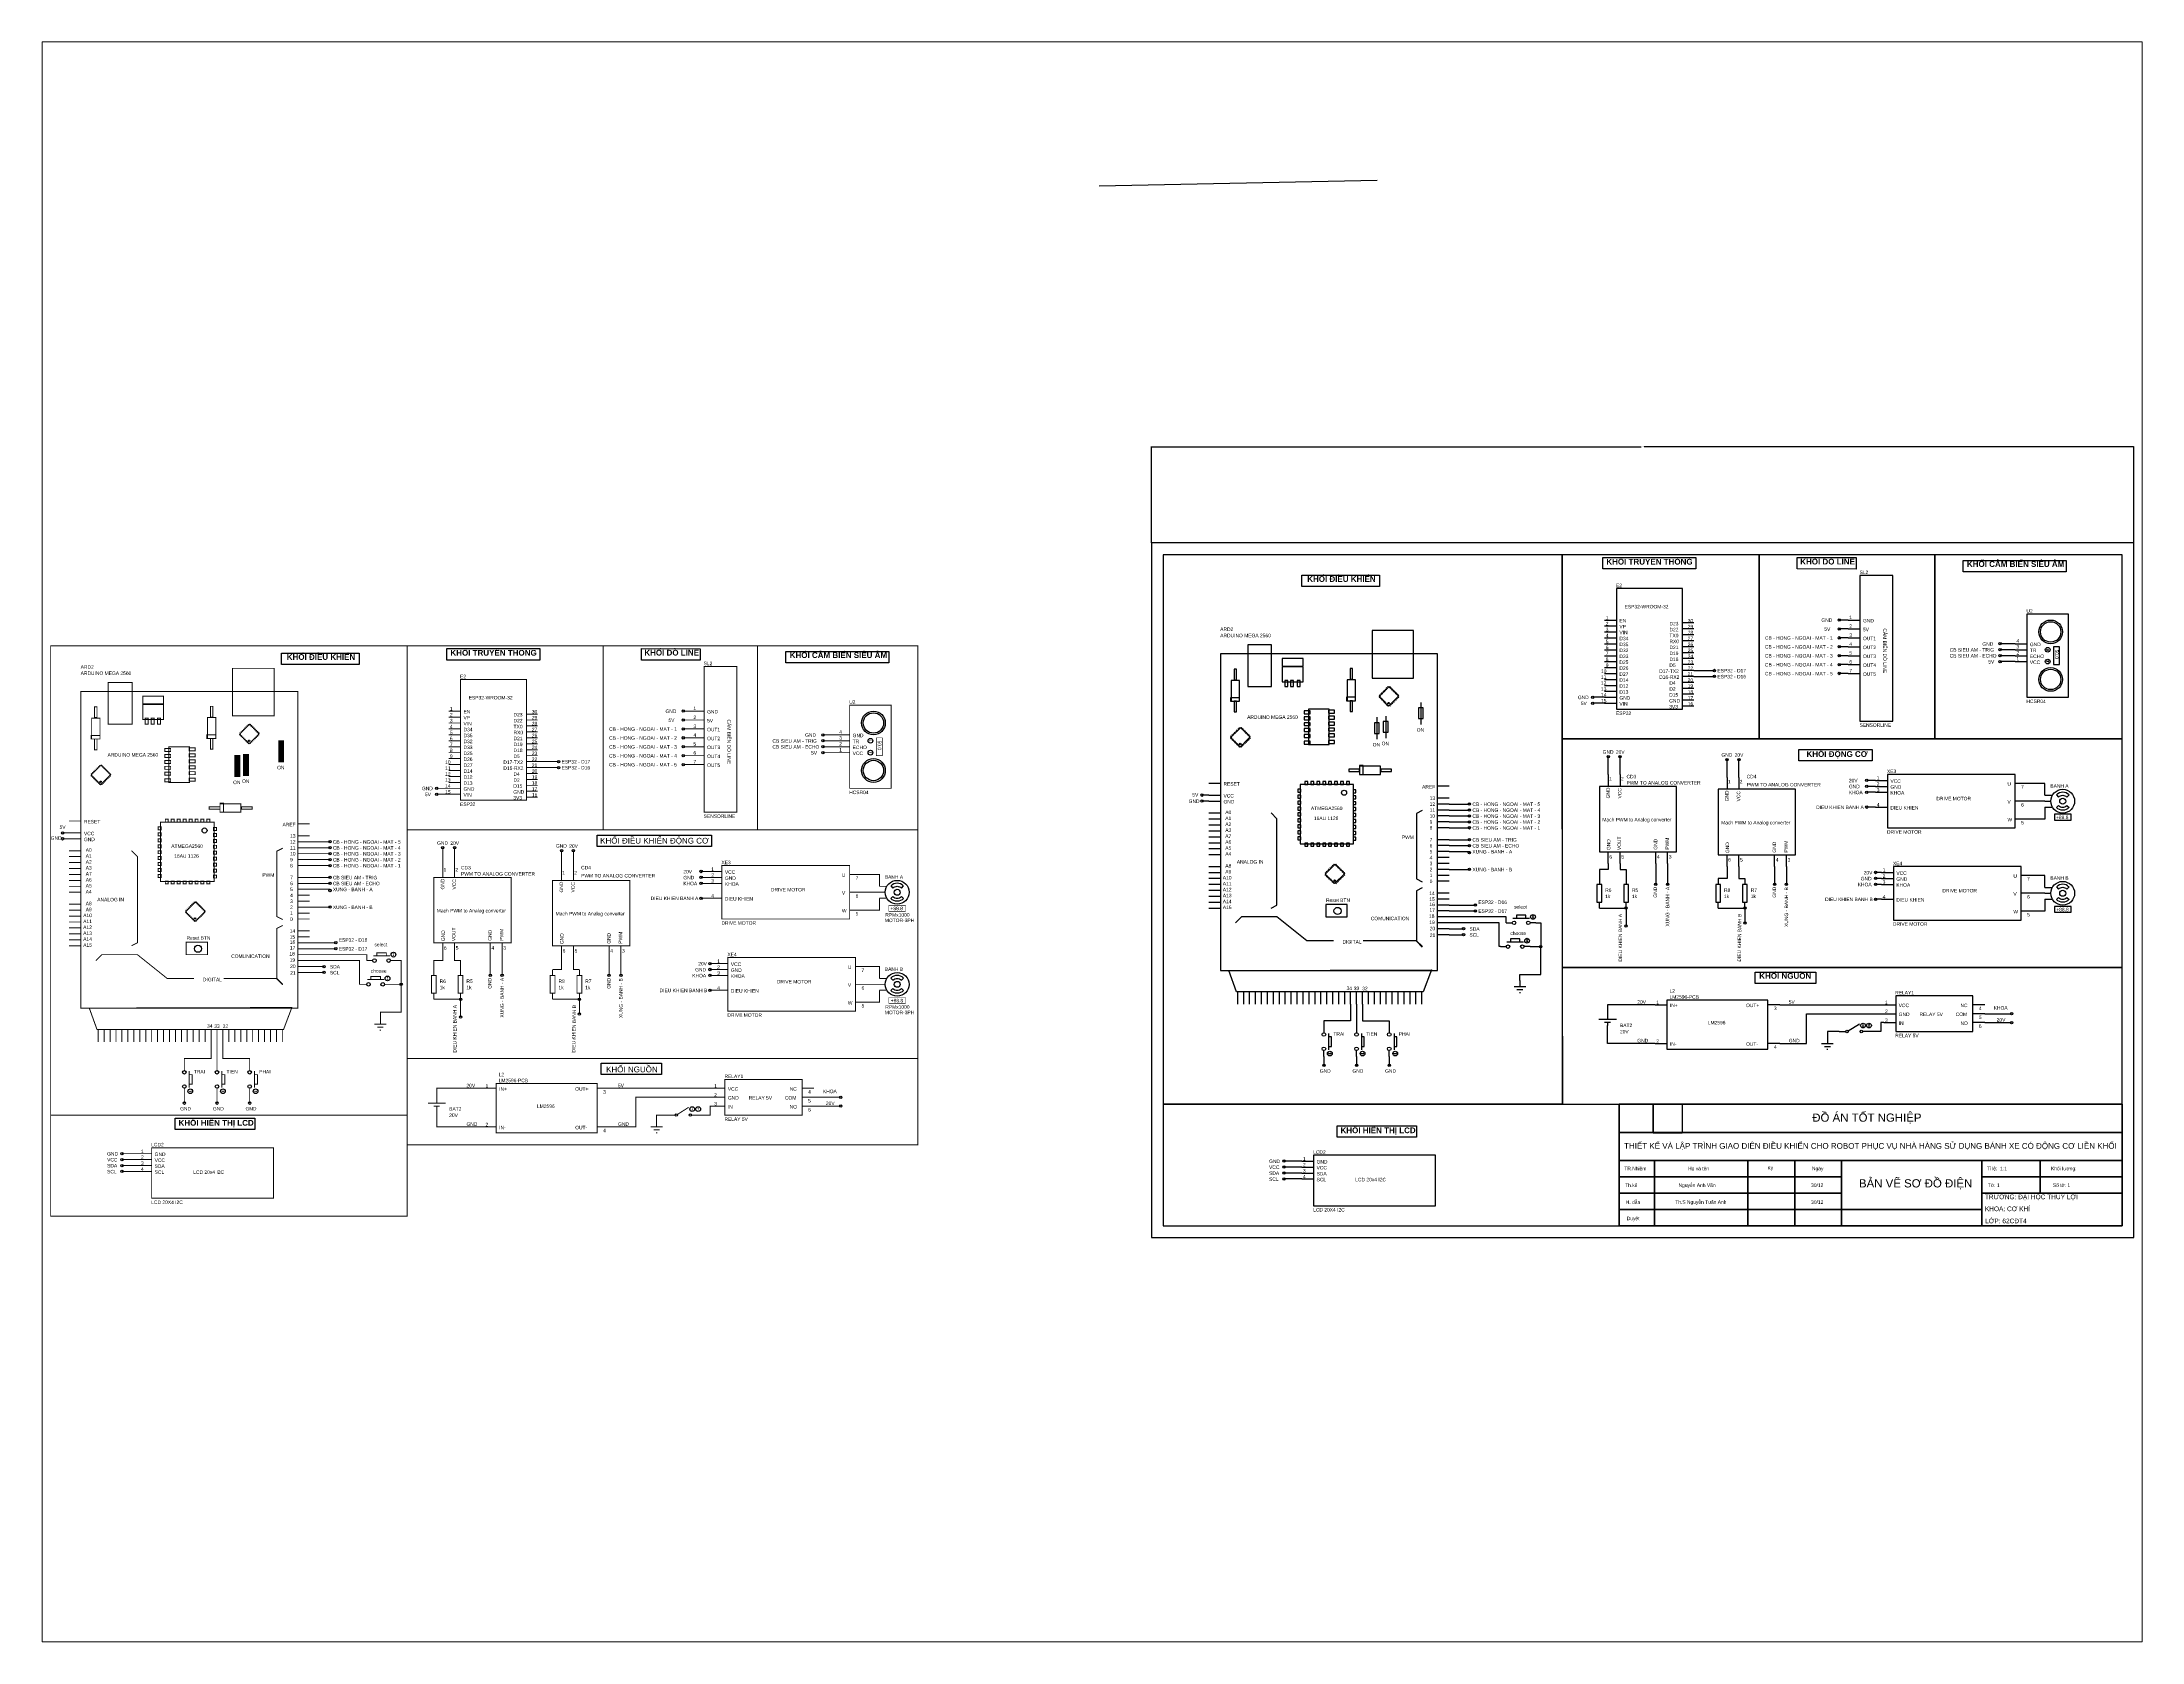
# Paper-space layout 'Layout2' of a CAD drawing. Header units: millimetres. Extents: x 1.05 to 9.45, y 0.8 to 7.2.
# The model-space entities are those that its viewports show. They can reach past a viewport. Long polylines and large blocks are cut down to what shows.
import ezdxf

# ---------------------------------------------------------------- set-up
doc = ezdxf.new("R2010")
doc.units = ezdxf.units.MM
doc.header["$MEASUREMENT"] = 0
doc.layers.add('DIM', color=253, linetype='Continuous', lineweight=18)
doc.layers.add('KHUNGTEN', color=7, linetype='Continuous', lineweight=35)
doc.styles.get("Standard").update_dxf_attribs({"font": 'arial.ttf'})
doc.dimstyles.get("Standard").update_dxf_attribs({"dimtxt": 0.18, "dimasz": 0.18, "dimexe": 0.18, "dimexo": 0.0625, "dimgap": 0.09, "dimtad": 0, "dimtih": 1, "dimtoh": 1, "dimdec": 4, "dimzin": 0, "dimdsep": 46, "dimtxsty": 'Standard', "dimcen": 0.09, "dimadec": 0, "dimazin": 0, "dimtfac": 1, "dimtdec": 4, "dimtofl": 0, "dimtmove": 0, "dimatfit": 3, "dimfxl": 1, "dimtolj": 1, "dimtzin": 0, "dimarcsym": 0})
picture_1 = doc.add_image_def('image1.png', size_in_pixel=(188, 156))
picture_2 = doc.add_image_def('image2.jpg', size_in_pixel=(226, 223))

# ---------------------------------------------------------------- blocks, each defined once
blk = doc.blocks.new('*D4')
at = {"layer": 'Defpoints', "color": 0, "transparency": 16777216}
for p in [(905.74, 338.66), (485.74, 297.54), (905.74, 297.54)]:
    blk.add_point(p, dxfattribs=at)
at = {"layer": 'DIM', "color": 0, "lineweight": -2, "transparency": 16777216}
for p, q in [((485.74, 297.6), (485.74, 338.84)), ((485.92, 338.66), (695.13, 338.66)), ((905.56, 338.66), (696.34, 338.66)), ((905.74, 297.6), (905.74, 338.84))]:
    blk.add_line(p, q, dxfattribs=at)
at = {"layer": 'DIM', "color": 0, "transparency": 16777216}
for points in [[(485.92, 338.69), (485.92, 338.63), (485.74, 338.66)], [(905.56, 338.69), (905.56, 338.63), (905.74, 338.66)]]:
    blk.add_solid(points, dxfattribs=at)
at = {"layer": 'DIM', "color": 0, "transparency": 16777216, "insert": (695.74, 338.66), "char_height": 0.18, "attachment_point": 5}
blk.add_mtext('\\A1;420.0000', dxfattribs=at)
blk = doc.blocks.new('241228165520.0000-999997854')
at = {"layer": 'KHUNGTEN'}
for p, q in [((976.42, 81.26), (1191.42, 81.26)), ((976.42, 81.26), (976.42, 29.26)), ((1191.42, 81.26), (1191.42, 29.26)), ((976.42, 69.26), (1191.42, 69.26)), ((976.42, 57.26), (1191.42, 57.26)), ((991.42, 57.26), (991.42, 29.26)), ((1031.42, 57.26), (1031.42, 29.26)), ((1051.42, 57.26), (1051.42, 29.26)), ((1071.42, 57.26), (1071.42, 29.26)), ((1131.42, 57.26), (1131.42, 29.26)), ((1156.42, 57.26), (1156.42, 43.26)), ((976.42, 50.26), (1071.42, 50.26)), ((1131.42, 50.26), (1191.42, 50.26)), ((976.42, 43.26), (1071.42, 43.26)), ((976.42, 36.26), (1131.42, 36.26)), ((1131.42, 43.26), (1191.42, 43.26)), ((976.42, 29.26), (1191.42, 29.26))]:
    blk.add_line(p, q, dxfattribs=at)

msp = doc.modelspace()

# ---------------------------------------------------------------- linework, layer by layer
msp.add_line((463.31868, 450.26896), (582.17964, 452.74349))
for points in [[(485.73562, 0.54022), (905.73562, 0.54022), (905.73562, 297.54022), (485.73562, 297.54022)], [(490.73562, 5.54022), (900.73562, 5.54022), (900.73562, 292.54022), (490.73562, 292.54022)], [(678.71463, 291.31144), (718.40909, 291.31144), (718.40909, 286.44276), (678.71463, 286.44276)], [(761.85295, 291.31144), (786.99635, 291.28713), (786.99635, 286.41846), (761.85295, 286.44276)], [(832.7259, 290.12139), (876.76929, 290.12139), (876.76929, 285.25272), (832.7259, 285.25272)], [(550.04626, 283.7496), (583.20363, 283.7496), (583.20363, 278.88092), (550.04626, 278.88092)], [(184.47898, 252.37251), (224.17344, 252.37251), (224.17344, 247.50384), (184.47898, 247.50384)], [(267.61731, 252.37251), (292.76071, 252.34821), (292.76071, 247.47954), (267.61731, 247.50384)], [(113.72262, 250.39693), (146.87999, 250.39693), (146.87999, 245.52826), (113.72262, 245.52826)], [(329.36035, 251.18247), (373.40374, 251.18247), (373.40374, 246.3138), (329.36035, 246.3138)], [(762.55839, 209.19375), (793.91577, 209.19375), (793.91577, 204.32508), (762.55839, 204.32508)], [(248.75395, 172.67398), (297.63257, 172.67398), (297.63257, 167.8053), (248.75395, 167.8053)], [(743.83394, 114.07371), (769.72672, 114.07371), (769.72672, 109.20503), (743.83394, 109.20503)], [(250.36335, 75.13479), (276.25613, 75.13479), (276.25613, 70.26611), (250.36335, 70.26611)], [(68.32349, 51.55842), (102.25108, 51.55842), (102.25108, 46.68974), (68.32349, 46.68974)], [(565.15891, 48.36195), (599.0865, 48.36195), (599.0865, 43.49327), (565.15891, 43.49327)]]:
    msp.add_lwpolyline(points, close=True)
for points in [[(490.75426, 57.59449), (661.38827, 57.59365), (661.28233, 292.54022), (490.73562, 292.54022), (490.75426, 75.5903)], [(661.66417, 213.80022), (745.48419, 213.80022), (745.48419, 292.54022), (661.28571, 292.54019), (661.32078, 213.80022)], [(745.48419, 213.80022), (820.65412, 213.80022), (820.65412, 292.54022), (745.48419, 292.54022), (745.48419, 213.80022)], [(820.65412, 213.80022), (900.73562, 213.80022), (900.73562, 292.54022), (820.65412, 292.54022), (820.65412, 213.80022)], [(788.66417, 221.42022), (802.63419, 221.42022), (802.63419, 283.65022), (788.66417, 283.65022), (788.66417, 221.42022)], [(684.52422, 226.50022), (712.71817, 226.50022), (712.71817, 278.06222), (684.52422, 278.06222), (684.52422, 226.50022)], [(679.44419, 264.60022), (684.52422, 264.60022)], [(679.44419, 262.06022), (684.52422, 262.06022)], [(717.54419, 263.33022), (712.46417, 263.33022)], [(717.54419, 260.79022), (712.46417, 260.79022)], [(783.58419, 264.60022), (779.77422, 264.60022)], [(783.58419, 260.79022), (779.77422, 260.79022)], [(783.58419, 264.60022), (788.66417, 264.60022)], [(783.58419, 260.79022), (788.66417, 260.79022)], [(860.0241, 231.58022), (877.80412, 231.58022), (877.80412, 267.14022), (860.0241, 267.14022), (860.0241, 231.58022)], [(526.93044, 236.20287), (537.09044, 236.20287), (537.09044, 253.98287), (526.93044, 253.98287), (526.93044, 236.20287)], [(580.01647, 239.75887), (597.79642, 239.75887), (597.79642, 260.07887), (580.01647, 260.07887), (580.01647, 239.75887)], [(679.44419, 259.52022), (684.52422, 259.52022)], [(679.44419, 256.98022), (684.52422, 256.98022)], [(679.44419, 254.44022), (684.52422, 254.44022)], [(679.44419, 251.90022), (684.52422, 251.90022)], [(717.54419, 258.25022), (712.46417, 258.25022)], [(717.54419, 255.71022), (712.46417, 255.71022)], [(717.54419, 253.17022), (712.46417, 253.17022)], [(783.58419, 256.98022), (779.77422, 256.98022)], [(783.58419, 253.17022), (779.77422, 253.17022)], [(783.58419, 256.98022), (788.66417, 256.98022)], [(783.58419, 253.17022), (788.66417, 253.17022)], [(854.94407, 254.44022), (848.59407, 254.44022)], [(854.94407, 251.90022), (848.59407, 251.90022)], [(854.94407, 254.44022), (860.0241, 254.44022)], [(854.94407, 251.90022), (860.0241, 251.90022)], [(868.4061, 251.90022), (868.6601, 252.15422)], [(868.4061, 251.90022), (868.6601, 251.64622)], [(868.4061, 251.90022), (869.42212, 251.90022)], [(871.45412, 245.55022), (873.99407, 245.55022), (873.99407, 253.17022), (871.45412, 253.17022), (871.45412, 245.55022)], [(515.24642, 114.79087), (607.95642, 114.79087), (607.95642, 250.17287), (515.24642, 250.17287), (515.24642, 114.79087)], [(521.08847, 238.99687), (522.10444, 238.99687), (522.10444, 243.56887), (521.08847, 243.56887), (521.08847, 238.99687)], [(541.66244, 244.83887), (550.55247, 244.83887), (550.55247, 248.14087), (541.66244, 248.14087), (541.66244, 244.83887)], [(541.66244, 238.23487), (550.55247, 238.23487), (550.55247, 244.58487), (541.66244, 244.58487), (541.66244, 238.23487)], [(570.61844, 239.25087), (571.63447, 239.25087), (571.63447, 243.82287), (570.61844, 243.82287), (570.61844, 239.25087)], [(679.44419, 249.36022), (684.52422, 249.36022)], [(679.44419, 246.82022), (684.52422, 246.82022)], [(679.44419, 244.28022), (684.52422, 244.28022)], [(717.54419, 250.63022), (712.46417, 250.63022)], [(717.54419, 248.09022), (712.46417, 248.09022)], [(717.54419, 245.55022), (712.46417, 245.55022)], [(717.54419, 243.01022), (712.46417, 243.01022)], [(717.54419, 243.01022), (726.43419, 243.01022)], [(783.58419, 249.36022), (779.77422, 249.36022)], [(783.58419, 245.55022), (779.77422, 245.55022)], [(783.58419, 249.36022), (788.66417, 249.36022)], [(783.58419, 245.55022), (788.66417, 245.55022)], [(854.94407, 249.36022), (848.59407, 249.36022)], [(854.94407, 246.82022), (848.59407, 246.82022)], [(854.94407, 249.36022), (860.0241, 249.36022)], [(854.94407, 246.82022), (860.0241, 246.82022)], [(869.42212, 246.82022), (868.4061, 246.82022)], [(869.42212, 246.82022), (869.16812, 247.07422)], [(869.42212, 246.82022), (869.16812, 246.56622)], [(519.81844, 229.85287), (523.37442, 229.85287), (523.37442, 238.74287), (519.81844, 238.74287), (519.81844, 229.85287)], [(542.67842, 236.20287), (543.94847, 236.20287), (543.94847, 238.74287), (542.67842, 238.74287), (542.67842, 236.20287)], [(545.21844, 236.20287), (546.48847, 236.20287), (546.48847, 238.74287), (545.21844, 238.74287), (545.21844, 236.20287)], [(548.01244, 236.20287), (549.28244, 236.20287), (549.28244, 238.74287), (548.01244, 238.74287), (548.01244, 236.20287)], [(569.34847, 230.10687), (572.90444, 230.10687), (572.90444, 238.99687), (569.34847, 238.99687), (569.34847, 230.10687)], [(587.38244, 236.20287), (591.44642, 232.13887), (587.12842, 227.82087), (583.06444, 231.88487), (587.38244, 236.20287)], [(584.08044, 233.66287), (584.58847, 233.15487)], [(584.58847, 234.17087), (585.09642, 233.66287)], [(585.09642, 234.67887), (585.60444, 234.17087)], [(585.60444, 235.18687), (586.11244, 234.67887)], [(586.11244, 235.69487), (586.62047, 235.18687)], [(586.62047, 236.20287), (587.12842, 235.69487)], [(587.38244, 235.69487), (587.89044, 236.20287)], [(587.89044, 235.18687), (588.39847, 235.69487)], [(588.39847, 234.67887), (588.90642, 235.18687)], [(588.90642, 234.17087), (589.41444, 234.67887)], [(589.41444, 233.66287), (589.92244, 234.17087)], [(589.92244, 233.15487), (590.43044, 233.66287)], [(679.44419, 241.74022), (684.52422, 241.74022)], [(679.44419, 239.20022), (684.52422, 239.20022)], [(679.44419, 236.66022), (684.52422, 236.66022)], [(679.44419, 234.12022), (684.52422, 234.12022)], [(717.54419, 240.47022), (712.46417, 240.47022)], [(717.54419, 237.93022), (712.46417, 237.93022)], [(717.54419, 235.39022), (712.46417, 235.39022)], [(717.54419, 240.47022), (726.43419, 240.47022)], [(783.58419, 241.74022), (779.77422, 241.74022)], [(783.58419, 241.74022), (788.66417, 241.74022)], [(519.56444, 229.85287), (523.37442, 229.85287), (523.37442, 231.37687), (519.56444, 231.37687), (519.56444, 229.85287)], [(521.08847, 225.28087), (522.10444, 225.28087), (522.10444, 229.85287), (521.08847, 229.85287), (521.08847, 225.28087)], [(551.06042, 224.51887), (553.60044, 224.51887), (553.60044, 225.78887), (551.06042, 225.78887), (551.06042, 224.51887)], [(552.83847, 211.31087), (561.72842, 211.31087), (561.72842, 226.55087), (552.83847, 226.55087), (552.83847, 211.31087)], [(561.47442, 224.77287), (564.01444, 224.77287), (564.01444, 226.04287), (561.47442, 226.04287), (561.47442, 224.77287)], [(569.09444, 230.10687), (572.90444, 230.10687), (572.90444, 231.63087), (569.09444, 231.63087), (569.09444, 230.10687)], [(570.61844, 225.53487), (571.63447, 225.53487), (571.63447, 230.10687), (570.61844, 230.10687), (570.61844, 225.53487)], [(583.06444, 232.64687), (583.57244, 232.13887)], [(583.06444, 231.37687), (583.57244, 231.88487)], [(583.57244, 233.15487), (584.08044, 232.64687)], [(583.57244, 230.86887), (584.08044, 231.37687)], [(584.08044, 230.36087), (584.58847, 230.86887)], [(584.58847, 229.85287), (585.09642, 230.36087)], [(585.09642, 229.34487), (585.60444, 229.85287)], [(585.60444, 228.83687), (586.11244, 229.34487)], [(586.11244, 228.32887), (586.62047, 228.83687)], [(586.62047, 227.82087), (587.12842, 228.32887)], [(587.38244, 228.32887), (587.89044, 227.82087)], [(587.89044, 228.83687), (588.39847, 228.32887)], [(588.39847, 229.34487), (588.90642, 228.83687)], [(588.90642, 229.85287), (589.41444, 229.34487)], [(589.41444, 230.36087), (589.92244, 229.85287)], [(589.92244, 230.86887), (590.43044, 230.36087)], [(590.43044, 232.64687), (590.93847, 233.15487)], [(590.43044, 231.37687), (590.93847, 230.86887)], [(590.93847, 232.13887), (591.44642, 232.64687)], [(590.93847, 231.88487), (591.44642, 231.37687)], [(599.82842, 222.48687), (601.86042, 222.48687), (601.86042, 227.05887), (599.82842, 227.05887), (599.82842, 222.48687)], [(600.84444, 229.34487), (600.84444, 219.94687)], [(679.44419, 231.58022), (674.36417, 231.58022)], [(679.44419, 229.04022), (674.36417, 229.04022)], [(679.44419, 231.58022), (684.52422, 231.58022)], [(679.44419, 229.04022), (684.52422, 229.04022)], [(717.54419, 232.85022), (712.46417, 232.85022)], [(717.54419, 230.31022), (712.46417, 230.31022)], [(717.54419, 227.77022), (712.46417, 227.77022)], [(523.88244, 218.67687), (527.94642, 214.61287), (523.62842, 210.29487), (519.56444, 214.35887), (523.88244, 218.67687)], [(520.07244, 215.62887), (520.58044, 215.12087)], [(520.58044, 216.13687), (521.08847, 215.62887)], [(521.08847, 216.64487), (521.59642, 216.13687)], [(521.59642, 217.15287), (522.10444, 216.64487)], [(522.10444, 217.66087), (522.61244, 217.15287)], [(522.61244, 218.16887), (523.12047, 217.66087)], [(523.12047, 218.67687), (523.62842, 218.16887)], [(523.88244, 218.16887), (524.39044, 218.67687)], [(524.39044, 217.66087), (524.89847, 218.16887)], [(524.89847, 217.15287), (525.40642, 217.66087)], [(525.40642, 216.64487), (525.91444, 217.15287)], [(525.91444, 216.13687), (526.42244, 216.64487)], [(526.42244, 215.62887), (526.93044, 216.13687)], [(526.93044, 215.12087), (527.43847, 215.62887)], [(551.06042, 221.97887), (553.60044, 221.97887), (553.60044, 223.24887), (551.06042, 223.24887), (551.06042, 221.97887)], [(551.06042, 219.43887), (553.60044, 219.43887), (553.60044, 220.70887), (551.06042, 220.70887), (551.06042, 219.43887)], [(551.06042, 216.89887), (553.60044, 216.89887), (553.60044, 218.16887), (551.06042, 218.16887), (551.06042, 216.89887)], [(551.06042, 214.35887), (553.60044, 214.35887), (553.60044, 215.62887), (551.06042, 215.62887), (551.06042, 214.35887)], [(561.47442, 222.23287), (564.01444, 222.23287), (564.01444, 223.50287), (561.47442, 223.50287), (561.47442, 222.23287)], [(561.47442, 219.69287), (564.01444, 219.69287), (564.01444, 220.96287), (561.47442, 220.96287), (561.47442, 219.69287)], [(561.47442, 217.15287), (564.01444, 217.15287), (564.01444, 218.42287), (561.47442, 218.42287), (561.47442, 217.15287)], [(561.47442, 214.61287), (564.01444, 214.61287), (564.01444, 215.88287), (561.47442, 215.88287), (561.47442, 214.61287)], [(581.03244, 216.13687), (583.06444, 216.13687), (583.06444, 220.70887), (581.03244, 220.70887), (581.03244, 216.13687)], [(582.04847, 222.99487), (582.04847, 213.59687)], [(584.84242, 216.64487), (586.87442, 216.64487), (586.87442, 221.21687), (584.84242, 221.21687), (584.84242, 216.64487)], [(585.85844, 223.50287), (585.85844, 214.10487)], [(519.56444, 215.12087), (520.07244, 214.61287)], [(519.56444, 213.85087), (520.07244, 214.35887)], [(520.07244, 213.34287), (520.58044, 213.85087)], [(520.58044, 212.83487), (521.08847, 213.34287)], [(521.08847, 212.32687), (521.59642, 212.83487)], [(521.59642, 211.81887), (522.10444, 212.32687)], [(522.10444, 211.31087), (522.61244, 211.81887)], [(522.61244, 210.80287), (523.12047, 211.31087)], [(523.12047, 210.29487), (523.62842, 210.80287)], [(523.88244, 210.80287), (524.39044, 210.29487)], [(524.39044, 211.31087), (524.89847, 210.80287)], [(524.89847, 211.81887), (525.40642, 211.31087)], [(525.40642, 212.32687), (525.91444, 211.81887)], [(525.91444, 212.83487), (526.42244, 212.32687)], [(526.42244, 213.34287), (526.93044, 212.83487)], [(526.93044, 213.85087), (527.43847, 213.34287)], [(527.43847, 214.61287), (527.94642, 215.12087)], [(527.43847, 214.35887), (527.94642, 213.85087)], [(551.06042, 211.56487), (553.60044, 211.56487), (553.60044, 212.83487), (551.06042, 212.83487), (551.06042, 211.56487)], [(561.47442, 211.81887), (564.01444, 211.81887), (564.01444, 213.08887), (561.47442, 213.08887), (561.47442, 211.81887)], [(661.36853, 116.01019), (900.73562, 116.01022), (900.73562, 213.80022), (661.32078, 213.80022), (661.36853, 116.01019)], [(570.11042, 199.88087), (574.68244, 199.88087), (574.68244, 200.89687), (570.11042, 200.89687), (570.11042, 199.88087)], [(574.68244, 198.61087), (583.57244, 198.61087), (583.57244, 202.16687), (574.68244, 202.16687), (574.68244, 198.61087), (576.20642, 198.61087), (576.20642, 202.42087), (574.68244, 202.42087), (574.68244, 198.61087)], [(583.82644, 199.88087), (588.39847, 199.88087), (588.39847, 200.89687), (583.82644, 200.89687), (583.82644, 199.88087)], [(681.02563, 198.56022), (681.02563, 206.18022)], [(681.02563, 198.56022), (681.02563, 193.48022)], [(686.10563, 198.56022), (686.10563, 206.18022)], [(686.10563, 198.56022), (686.10563, 193.48022)], [(731.82563, 197.29022), (731.82563, 204.91022)], [(736.90563, 197.29022), (736.90563, 204.91022)], [(800.40563, 175.70022), (855.01563, 175.70022), (855.01563, 198.56022), (800.40563, 198.56022), (800.40563, 175.70022)], [(510.16647, 189.72087), (507.37244, 189.72087)], [(510.16647, 194.80087), (515.24642, 194.80087)], [(510.16647, 189.72087), (515.24642, 189.72087)], [(548.26647, 190.99087), (549.53644, 190.99087), (549.53644, 192.26087), (548.26647, 192.26087), (548.26647, 190.99087)], [(548.26647, 188.45087), (549.53644, 188.45087), (549.53644, 189.72087), (548.26647, 189.72087), (548.26647, 188.45087)], [(549.28244, 168.89287), (572.14242, 168.89287), (572.14242, 194.29287), (549.28244, 194.29287), (549.28244, 168.89287)], [(551.31444, 194.29287), (552.58447, 194.29287), (552.58447, 195.56287), (551.31444, 195.56287), (551.31444, 194.29287)], [(553.85444, 194.29287), (555.12442, 194.29287), (555.12442, 195.56287), (553.85444, 195.56287), (553.85444, 194.29287)], [(556.39444, 194.29287), (557.66444, 194.29287), (557.66444, 195.56287), (556.39444, 195.56287), (556.39444, 194.29287)], [(558.93447, 194.29287), (560.20444, 194.29287), (560.20444, 195.56287), (558.93447, 195.56287), (558.93447, 194.29287)], [(561.47442, 194.29287), (562.74444, 194.29287), (562.74444, 195.56287), (561.47442, 195.56287), (561.47442, 194.29287)], [(564.01444, 194.29287), (565.28447, 194.29287), (565.28447, 195.56287), (564.01444, 195.56287), (564.01444, 194.29287)], [(566.55444, 194.29287), (567.82442, 194.29287), (567.82442, 195.56287), (566.55444, 195.56287), (566.55444, 194.29287)], [(569.09444, 194.29287), (570.36444, 194.29287), (570.36444, 195.56287), (569.09444, 195.56287), (569.09444, 194.29287)], [(571.88847, 190.73687), (573.15844, 190.73687), (573.15844, 192.00687), (571.88847, 192.00687), (571.88847, 190.73687)], [(571.88847, 188.19687), (573.15844, 188.19687), (573.15844, 189.46687), (571.88847, 189.46687), (571.88847, 188.19687)], [(613.03644, 193.53087), (607.95642, 193.53087)], [(677.21563, 165.54022), (710.23561, 165.54022), (710.23561, 193.48022), (677.21563, 193.48022), (677.21563, 165.54022)], [(728.01563, 164.27022), (761.03561, 164.27022), (761.03561, 192.21022), (728.01563, 192.21022), (728.01563, 164.27022)], [(731.82563, 197.29022), (731.82563, 192.21022)], [(736.90563, 197.29022), (736.90563, 192.21022)], [(795.32563, 196.02022), (791.51563, 196.02022)], [(795.32563, 193.48022), (791.51563, 193.48022)], [(795.32563, 190.94022), (791.51563, 190.94022)], [(795.32563, 196.02022), (800.40563, 196.02022)], [(795.32563, 193.48022), (800.40563, 193.48022)], [(795.32563, 190.94022), (800.40563, 190.94022)], [(860.09566, 194.75022), (855.01563, 194.75022)], [(867.71563, 189.67022), (867.71563, 194.75022), (860.09566, 194.75022)], [(867.71563, 189.67022), (870.25563, 189.67022)], [(870.25563, 189.67022), (870.76366, 189.67022)], [(878.02973, 189.82429), (877.73608, 190.09069), (877.42521, 190.32155), (876.76159, 190.67672), (876.05849, 190.88982), (875.33561, 190.96087), (874.6128, 190.88982), (873.90968, 190.67672), (873.246, 190.32155), (872.93513, 190.09069), (872.64153, 189.82429), (873.5396, 188.92628), (873.94252, 189.25777), (874.38499, 189.49455), (874.85372, 189.63661), (875.33561, 189.68399), (875.81757, 189.63661), (876.28628, 189.49455), (876.72869, 189.25777), (877.13167, 188.92628), (878.02973, 189.82429)], [(510.16647, 187.18087), (507.37244, 187.18087)], [(510.16647, 187.18087), (515.24642, 187.18087)], [(510.16647, 182.10087), (515.24642, 182.10087)], [(536.83644, 141.46087), (539.37644, 142.73087), (539.37644, 179.56087), (536.83644, 182.10087)], [(548.26647, 185.91087), (549.53644, 185.91087), (549.53644, 187.18087), (548.26647, 187.18087), (548.26647, 185.91087)], [(548.26647, 183.37087), (549.53644, 183.37087), (549.53644, 184.64087), (548.26647, 184.64087), (548.26647, 183.37087)], [(548.26647, 180.83087), (549.53644, 180.83087), (549.53644, 182.10087), (548.26647, 182.10087), (548.26647, 180.83087)], [(571.88847, 185.65687), (573.15844, 185.65687), (573.15844, 186.92687), (571.88847, 186.92687), (571.88847, 185.65687)], [(571.88847, 183.11687), (573.15844, 183.11687), (573.15844, 184.38687), (571.88847, 184.38687), (571.88847, 183.11687)], [(571.88847, 180.57687), (573.15844, 180.57687), (573.15844, 181.84687), (571.88847, 181.84687), (571.88847, 180.57687)], [(601.50642, 183.16446), (598.96639, 181.89446), (598.96639, 153.95446), (601.50642, 152.68446)], [(613.03644, 188.45087), (607.95642, 188.45087)], [(613.03644, 185.91087), (607.95642, 185.91087)], [(613.03644, 183.37087), (607.95642, 183.37087)], [(613.03644, 180.83087), (607.95642, 180.83087)], [(613.03644, 185.91087), (621.67244, 185.91087)], [(613.03644, 183.37087), (621.67244, 183.37087)], [(613.03644, 180.83087), (621.67244, 180.83087)], [(795.32563, 184.59022), (791.51563, 184.59022)], [(795.32563, 184.59022), (800.40563, 184.59022)], [(860.09566, 187.13022), (855.01563, 187.13022)], [(867.71563, 187.13022), (860.09566, 187.13022)], [(867.71563, 184.59022), (867.71563, 179.51022), (860.09566, 179.51022)], [(867.71563, 187.13022), (870.25563, 187.13022)], [(867.71563, 184.59022), (870.25563, 184.59022)], [(870.25563, 184.59022), (870.76366, 184.59022)], [(871.77963, 179.00222), (878.89166, 179.00222), (878.89166, 181.54222), (871.77963, 181.54222), (871.77963, 179.00222)], [(878.02973, 184.43614), (877.73608, 184.16975), (877.42521, 183.93891), (876.76159, 183.58372), (876.05849, 183.37061), (875.33561, 183.29957), (874.6128, 183.37061), (873.90968, 183.58372), (873.246, 183.93891), (872.93513, 184.16975), (872.64153, 184.43614), (873.5396, 185.33416), (873.94252, 185.00266), (874.38499, 184.76588), (874.85372, 184.62382), (875.33561, 184.57645), (875.81757, 184.62382), (876.28628, 184.76588), (876.72869, 185.00266), (877.13167, 185.33416), (878.02973, 184.43614)], [(510.16647, 179.56087), (515.24642, 179.56087)], [(510.16647, 177.02087), (515.24642, 177.02087)], [(510.16647, 174.48087), (515.24642, 174.48087)], [(510.16647, 171.94087), (515.24642, 171.94087)], [(548.26647, 178.29087), (549.53644, 178.29087), (549.53644, 179.56087), (548.26647, 179.56087), (548.26647, 178.29087)], [(548.26647, 175.75087), (549.53644, 175.75087), (549.53644, 177.02087), (548.26647, 177.02087), (548.26647, 175.75087)], [(548.26647, 173.21087), (549.53644, 173.21087), (549.53644, 174.48087), (548.26647, 174.48087), (548.26647, 173.21087)], [(548.26647, 170.67087), (549.53644, 170.67087), (549.53644, 171.94087), (548.26647, 171.94087), (548.26647, 170.67087)], [(571.88847, 178.03687), (573.15844, 178.03687), (573.15844, 179.30687), (571.88847, 179.30687), (571.88847, 178.03687)], [(571.88847, 175.49687), (573.15844, 175.49687), (573.15844, 176.76687), (571.88847, 176.76687), (571.88847, 175.49687)], [(571.88847, 172.95687), (573.15844, 172.95687), (573.15844, 174.22687), (571.88847, 174.22687), (571.88847, 172.95687)], [(571.88847, 170.41687), (573.15844, 170.41687), (573.15844, 171.68687), (571.88847, 171.68687), (571.88847, 170.41687)], [(613.03644, 178.29087), (607.95642, 178.29087)], [(613.03644, 175.75087), (607.95642, 175.75087)], [(613.03644, 170.67087), (607.95642, 170.67087)], [(613.03644, 178.29087), (621.67244, 178.29087)], [(613.03644, 175.75087), (621.67244, 175.75087)], [(613.03644, 170.67087), (621.67244, 170.67087)], [(860.09566, 179.51022), (855.01563, 179.51022)], [(510.16647, 169.40087), (515.24642, 169.40087)], [(510.16647, 166.86087), (515.24642, 166.86087)], [(510.16647, 164.32087), (515.24642, 164.32087)], [(551.31444, 167.87687), (552.58447, 167.87687), (552.58447, 169.14687), (551.31444, 169.14687), (551.31444, 167.87687)], [(553.85444, 167.87687), (555.12442, 167.87687), (555.12442, 169.14687), (553.85444, 169.14687), (553.85444, 167.87687)], [(556.39444, 167.87687), (557.66444, 167.87687), (557.66444, 169.14687), (556.39444, 169.14687), (556.39444, 167.87687)], [(558.93447, 167.87687), (560.20444, 167.87687), (560.20444, 169.14687), (558.93447, 169.14687), (558.93447, 167.87687)], [(561.47442, 167.87687), (562.74444, 167.87687), (562.74444, 169.14687), (561.47442, 169.14687), (561.47442, 167.87687)], [(564.01444, 167.87687), (565.28447, 167.87687), (565.28447, 169.14687), (564.01444, 169.14687), (564.01444, 167.87687)], [(566.55444, 167.87687), (567.82442, 167.87687), (567.82442, 169.14687), (566.55444, 169.14687), (566.55444, 167.87687)], [(569.09444, 167.87687), (570.36444, 167.87687), (570.36444, 169.14687), (569.09444, 169.14687), (569.09444, 167.87687)], [(613.03644, 168.13087), (607.95642, 168.13087)], [(613.03644, 165.59087), (607.95642, 165.59087)], [(613.03644, 163.05087), (607.95642, 163.05087)], [(613.03644, 168.13087), (621.67244, 168.13087)], [(613.03644, 165.59087), (621.67244, 165.59087), (621.67244, 165.08287)], [(681.02563, 160.46022), (681.02563, 165.54022)], [(686.10563, 160.46022), (686.10563, 165.54022)], [(701.34566, 160.46022), (701.34566, 165.54022)], [(706.42563, 160.46022), (706.42563, 165.54022)], [(731.82563, 159.19022), (731.82563, 164.27022)], [(736.90563, 159.19022), (736.90563, 164.27022)], [(752.14566, 159.19022), (752.14566, 164.27022)], [(757.22563, 159.19022), (757.22563, 164.27022)], [(510.16647, 159.24087), (515.24642, 159.24087)], [(510.16647, 156.70087), (515.24642, 156.70087)], [(510.16647, 154.16087), (515.24642, 154.16087)], [(564.26844, 160.25687), (568.33244, 156.19287), (564.01444, 151.87487), (559.95044, 155.93887), (564.26844, 160.25687)], [(559.95044, 156.70087), (560.45844, 156.19287)], [(559.95044, 155.43087), (560.45844, 155.93887)], [(560.45844, 157.20887), (560.96647, 156.70087)], [(560.45844, 154.92287), (560.96647, 155.43087)], [(560.96647, 157.71687), (561.47442, 157.20887)], [(560.96647, 154.41487), (561.47442, 154.92287)], [(561.47442, 158.22487), (561.98244, 157.71687)], [(561.47442, 153.90687), (561.98244, 154.41487)], [(561.98244, 158.73287), (562.49044, 158.22487)], [(561.98244, 153.39887), (562.49044, 153.90687)], [(562.49044, 159.24087), (562.99847, 158.73287)], [(562.49044, 152.89087), (562.99847, 153.39887)], [(562.99847, 159.74887), (563.50642, 159.24087)], [(562.99847, 152.38287), (563.50642, 152.89087)], [(563.50642, 160.25687), (564.01444, 159.74887)], [(564.26844, 159.74887), (564.77644, 160.25687)], [(564.77644, 159.24087), (565.28447, 159.74887)], [(564.77644, 152.89087), (565.28447, 152.38287)], [(565.28447, 158.73287), (565.79242, 159.24087)], [(565.28447, 153.39887), (565.79242, 152.89087)], [(565.79242, 158.22487), (566.30044, 158.73287)], [(565.79242, 153.90687), (566.30044, 153.39887)], [(566.30044, 157.71687), (566.80844, 158.22487)], [(566.30044, 154.41487), (566.80844, 153.90687)], [(566.80844, 157.20887), (567.31647, 157.71687)], [(566.80844, 154.92287), (567.31647, 154.41487)], [(567.31647, 156.70087), (567.82442, 157.20887)], [(567.31647, 155.43087), (567.82442, 154.92287)], [(567.82442, 156.19287), (568.33244, 156.70087)], [(567.82442, 155.93887), (568.33244, 155.43087)], [(613.03644, 160.51087), (607.95642, 160.51087)], [(613.03644, 157.97087), (607.95642, 157.97087)], [(613.03644, 155.43087), (607.95642, 155.43087)], [(613.03644, 152.89087), (607.95642, 152.89087)], [(613.03644, 157.97087), (621.67244, 157.97087)], [(681.02563, 160.46022), (681.02563, 157.92022), (677.21563, 157.92022), (677.21563, 154.11022)], [(677.21563, 154.11022), (677.21563, 151.57022)], [(686.10563, 160.46022), (686.10563, 157.92022), (688.64566, 157.92022), (688.64566, 154.11022)], [(688.64566, 154.11022), (688.64566, 151.57022)], [(701.34566, 160.46022), (701.34566, 151.57022)], [(706.42563, 160.46022), (706.42563, 151.57022)], [(731.82563, 159.19022), (731.82563, 154.11022), (728.01563, 154.11022)], [(728.01563, 154.11022), (728.01563, 151.57022)], [(736.90563, 159.19022), (736.90563, 154.11022), (739.44566, 154.11022)], [(739.44566, 154.11022), (739.44566, 151.57022)], [(752.14566, 159.19022), (752.14566, 151.57022)], [(757.22563, 159.19022), (757.22563, 151.57022)], [(797.86563, 156.65022), (795.32563, 156.65022)], [(797.86563, 154.11022), (795.32563, 154.11022)], [(797.86563, 156.65022), (802.94566, 156.65022)], [(797.86563, 154.11022), (802.94566, 154.11022)], [(802.94566, 136.33022), (857.55563, 136.33022), (857.55563, 159.19022), (802.94566, 159.19022), (802.94566, 136.33022)], [(862.63561, 155.38022), (857.55563, 155.38022)], [(867.71563, 150.30022), (867.71563, 155.38022), (862.63561, 155.38022)], [(379.67265, 150.88537), (379.379, 151.15177), (379.06813, 151.38263), (378.4045, 151.7378), (377.70141, 151.9509), (376.97852, 152.02195), (376.25571, 151.9509), (375.55259, 151.7378), (374.88891, 151.38263), (374.57804, 151.15177), (374.28445, 150.88537), (375.18251, 149.98736), (375.58543, 150.31885), (376.0279, 150.55563), (376.49663, 150.69769), (376.97852, 150.74506), (377.46049, 150.69769), (377.92919, 150.55563), (378.37161, 150.31885), (378.77458, 149.98736), (379.67265, 150.88537)], [(379.67265, 145.49722), (379.379, 145.23083), (379.06813, 144.99999), (378.4045, 144.6448), (377.70141, 144.43169), (376.97852, 144.36065), (376.25571, 144.43169), (375.55259, 144.6448), (374.88891, 144.99999), (374.57804, 145.23083), (374.28445, 145.49722), (375.18251, 146.39524), (375.58543, 146.06374), (376.0279, 145.82696), (376.49663, 145.6849), (376.97852, 145.63753), (377.46049, 145.6849), (377.92919, 145.82696), (378.37161, 146.06374), (378.77458, 146.39524), (379.67265, 145.49722)], [(510.16647, 151.62087), (515.24642, 151.62087)], [(510.16647, 149.08087), (515.24642, 149.08087)], [(510.16647, 146.54087), (515.24642, 146.54087)], [(510.16647, 144.00087), (515.24642, 144.00087)], [(563.50642, 151.87487), (564.01444, 152.38287)], [(564.26844, 152.38287), (564.77644, 151.87487)], [(601.50642, 150.14446), (598.96639, 148.87446), (598.96639, 127.28446), (601.50642, 124.74446)], [(613.03644, 147.81087), (607.95642, 147.81087)], [(613.03644, 145.27087), (607.95642, 145.27087)], [(676.19961, 143.95022), (678.23166, 143.95022), (678.23166, 151.57022), (676.19961, 151.57022), (676.19961, 143.95022)], [(677.21563, 141.41022), (677.21563, 143.95022)], [(687.62963, 143.95022), (689.66163, 143.95022), (689.66163, 151.57022), (687.62963, 151.57022), (687.62963, 143.95022)], [(688.64566, 141.41022), (688.64566, 143.95022)], [(726.99961, 143.95022), (729.03166, 143.95022), (729.03166, 151.57022), (726.99961, 151.57022), (726.99961, 143.95022)], [(728.01563, 141.41022), (728.01563, 143.95022)], [(738.42963, 143.95022), (740.46163, 143.95022), (740.46163, 151.57022), (738.42963, 151.57022), (738.42963, 143.95022)], [(739.44566, 141.41022), (739.44566, 143.95022)], [(797.86563, 151.57022), (795.32563, 151.57022)], [(797.86563, 145.22022), (795.32563, 145.22022)], [(797.86563, 151.57022), (802.94566, 151.57022)], [(797.86563, 145.22022), (802.94566, 145.22022)], [(862.63561, 147.76022), (857.55563, 147.76022)], [(867.71563, 147.76022), (862.63561, 147.76022)], [(867.71563, 145.22022), (867.71563, 140.14022), (862.63561, 140.14022)], [(867.71563, 150.30022), (870.25563, 150.30022)], [(867.71563, 147.76022), (870.25563, 147.76022)], [(867.71563, 145.22022), (870.25563, 145.22022)], [(870.25563, 150.30022), (870.76366, 150.30022)], [(870.25563, 145.22022), (870.76366, 145.22022)], [(878.02973, 150.45429), (877.73608, 150.72069), (877.42521, 150.95155), (876.76159, 151.30672), (876.05849, 151.51982), (875.33561, 151.59087), (874.6128, 151.51982), (873.90968, 151.30672), (873.246, 150.95155), (872.93513, 150.72069), (872.64153, 150.45429), (873.5396, 149.55628), (873.94252, 149.88777), (874.38499, 150.12455), (874.85372, 150.26661), (875.33561, 150.31399), (875.81757, 150.26661), (876.28628, 150.12455), (876.72869, 149.88777), (877.13167, 149.55628), (878.02973, 150.45429)], [(878.02973, 145.06614), (877.73608, 144.79975), (877.42521, 144.56889), (876.76159, 144.21372), (876.05849, 144.00061), (875.33561, 143.92957), (874.6128, 144.00061), (873.90968, 144.21372), (873.246, 144.56889), (872.93513, 144.79975), (872.64153, 145.06614), (873.5396, 145.96416), (873.94252, 145.63266), (874.38499, 145.39588), (874.85372, 145.25382), (875.33561, 145.20645), (875.81757, 145.25382), (876.28628, 145.39588), (876.72869, 145.63266), (877.13167, 145.96416), (878.02973, 145.06614)], [(510.16647, 141.46087), (515.24642, 141.46087)], [(563.50642, 127.49087), (552.07644, 127.49087), (539.37644, 137.65087), (524.13644, 137.65087), (521.59642, 135.11087)], [(560.20444, 137.65087), (569.34847, 137.65087), (569.34847, 142.98487), (560.20444, 142.98487), (560.20444, 137.65087)], [(613.03644, 142.73087), (607.95642, 142.73087)], [(613.03644, 140.19087), (607.95642, 140.19087)], [(613.03644, 137.65087), (607.95642, 137.65087)], [(613.03644, 135.11087), (607.95642, 135.11087)], [(613.03644, 142.73087), (624.21244, 142.73087)], [(613.03644, 140.19087), (624.21244, 140.19087)], [(637.42047, 135.11087), (637.42047, 137.65087), (613.03644, 137.65087)], [(634.88044, 124.95087), (634.37244, 124.95087), (634.37244, 135.11087), (613.03644, 135.11087)], [(637.42047, 135.11087), (639.96042, 135.11087)], [(640.21444, 137.14287), (647.32644, 137.14287)], [(641.73847, 137.14287), (645.80247, 137.14287), (645.80247, 138.41287), (641.73847, 138.41287), (641.73847, 137.14287)], [(650.12047, 135.11087), (647.58044, 135.11087)], [(648.59642, 137.90487), (648.85044, 138.15887), (649.10444, 137.90487)], [(648.85044, 137.14287), (648.59642, 137.39687)], [(648.85044, 137.14287), (648.85044, 138.15887)], [(648.85044, 137.14287), (649.10444, 137.39687)], [(650.12047, 135.11087), (652.15247, 135.11087), (652.15247, 124.95087)], [(677.21563, 141.41022), (688.64566, 141.41022), (688.64566, 141.41022), (688.64566, 133.79022)], [(728.01563, 141.41022), (739.44566, 141.41022), (739.44566, 141.41022), (739.44566, 135.06022)], [(862.63561, 140.14022), (857.55563, 140.14022)], [(871.77963, 139.63222), (878.89166, 139.63222), (878.89166, 142.17222), (871.77963, 142.17222), (871.77963, 139.63222)], [(601.60642, 124.95087), (599.06647, 127.49087), (576.20642, 127.49087)], [(613.03644, 132.57087), (607.95642, 132.57087)], [(613.03644, 130.03087), (607.95642, 130.03087)], [(613.03644, 132.57087), (619.13244, 132.57087)], [(613.03644, 130.03087), (619.13244, 130.03087)], [(637.67442, 126.98287), (644.78644, 126.98287)], [(639.19847, 126.98287), (643.26244, 126.98287), (643.26244, 128.25287), (639.19847, 128.25287), (639.19847, 126.98287)], [(646.05642, 127.74487), (646.31042, 127.99887), (646.56444, 127.74487)], [(646.31042, 126.98287), (646.05642, 127.23687)], [(646.31042, 126.98287), (646.31042, 127.99887)], [(646.31042, 126.98287), (646.56444, 127.23687)], [(634.88044, 124.95087), (637.42047, 124.95087)], [(643.26244, 110.47287), (643.26244, 113.01287), (652.15247, 113.01287), (652.15247, 124.95087)], [(647.58044, 124.95087), (645.04044, 124.95087)], [(647.58044, 124.95087), (652.15247, 124.95087)], [(379.67265, 111.51537), (379.379, 111.78177), (379.06813, 112.01263), (378.4045, 112.3678), (377.70141, 112.5809), (376.97852, 112.65195), (376.25571, 112.5809), (375.55259, 112.3678), (374.88891, 112.01263), (374.57804, 111.78177), (374.28445, 111.51537), (375.18251, 110.61736), (375.58543, 110.94885), (376.0279, 111.18563), (376.49663, 111.32769), (376.97852, 111.37506), (377.46049, 111.32769), (377.92919, 111.18563), (378.37161, 110.94885), (378.77458, 110.61736), (379.67265, 111.51537)], [(605.41647, 115.04487), (601.86042, 105.64687), (522.10444, 105.64687), (518.80247, 114.79087), (605.41647, 115.04487)], [(640.72244, 107.93287), (645.80247, 107.93287)], [(643.26244, 110.47287), (643.26244, 107.93287)], [(661.38827, 57.54022), (900.73562, 57.54022), (900.73562, 116.01022), (661.36853, 116.01023), (661.38827, 57.54022)], [(379.67265, 106.12722), (379.379, 105.86083), (379.06813, 105.62996), (378.4045, 105.2748), (377.70141, 105.06169), (376.97852, 104.99065), (376.25571, 105.06169), (375.55259, 105.2748), (374.88891, 105.62996), (374.57804, 105.86083), (374.28445, 106.12722), (375.18251, 107.02524), (375.58543, 106.69374), (376.0279, 106.45696), (376.49663, 106.3149), (376.97852, 106.26753), (377.46049, 106.3149), (377.92919, 106.45696), (378.37161, 106.69374), (378.77458, 107.02524), (379.67265, 106.12722)], [(522.61244, 100.31287), (522.61244, 105.39287)], [(525.15247, 100.31287), (525.15247, 105.39287)], [(527.69242, 100.31287), (527.69242, 105.39287)], [(530.23244, 100.31287), (530.23244, 105.39287)], [(532.77244, 100.31287), (532.77244, 105.39287)], [(535.31244, 100.31287), (535.31244, 105.39287)], [(537.85247, 100.31287), (537.85247, 105.39287)], [(540.39242, 100.31287), (540.39242, 105.39287)], [(542.93244, 100.31287), (542.93244, 105.39287)], [(545.47244, 100.31287), (545.47244, 105.39287)], [(548.01244, 100.31287), (548.01244, 105.39287)], [(550.55247, 100.31287), (550.55247, 105.39287)], [(553.09242, 100.31287), (553.09242, 105.39287)], [(555.63244, 100.31287), (555.63244, 105.39287)], [(558.17244, 100.31287), (558.17244, 105.39287)], [(570.87244, 100.31287), (570.87244, 93.20087), (559.44242, 93.20087), (559.44242, 90.66087)], [(560.71244, 100.31287), (560.71244, 105.39287)], [(563.25247, 100.31287), (563.25247, 105.39287)], [(565.79242, 100.31287), (565.79242, 105.39287)], [(568.33244, 100.31287), (568.33244, 105.39287)], [(570.87244, 100.31287), (570.87244, 105.39287)], [(573.41244, 100.31287), (573.41244, 105.39287)], [(573.41244, 100.31287), (573.41244, 90.66087)], [(575.95247, 100.31287), (575.95247, 105.39287)], [(575.95247, 100.31287), (575.95247, 93.20087), (587.38244, 93.20087), (587.38244, 90.66087)], [(578.49242, 100.31287), (578.49242, 105.39287)], [(581.03244, 100.31287), (581.03244, 105.39287)], [(583.57244, 100.31287), (583.57244, 105.39287)], [(586.11244, 100.31287), (586.11244, 105.39287)], [(588.65247, 100.31287), (588.65247, 105.39287)], [(591.19242, 100.31287), (591.19242, 105.39287)], [(593.73244, 100.31287), (593.73244, 105.39287)], [(596.27244, 100.31287), (596.27244, 105.39287)], [(598.81244, 100.31287), (598.81244, 105.39287)], [(601.35247, 100.31287), (601.35247, 105.39287)], [(641.99242, 106.66287), (644.53244, 106.66287)], [(643.00844, 105.39287), (643.51647, 105.39287)], [(701.06027, 100.09255), (680.74025, 100.09255), (680.74025, 96.28255)], [(701.06027, 100.09255), (706.14025, 100.09255)], [(706.14025, 81.04255), (749.32027, 81.04255), (749.32027, 102.12455), (706.14025, 102.12455), (706.14025, 81.04255)], [(754.4003, 100.09255), (749.32027, 100.09255)], [(754.4003, 100.09255), (798.8503, 100.09255)], [(798.8503, 100.09255), (803.93027, 100.09255)], [(803.93027, 88.66255), (836.9503, 88.66255), (836.9503, 103.90255), (803.93027, 103.90255), (803.93027, 88.66255)], [(842.03027, 100.09255), (836.9503, 100.09255)], [(559.44242, 90.66087), (559.44242, 88.12087)], [(573.41244, 90.66087), (573.41244, 88.12087)], [(587.38244, 90.66087), (587.38244, 88.12087)], [(684.5503, 93.74255), (676.93027, 93.74255)], [(682.01027, 92.47255), (679.47027, 92.47255)], [(680.74025, 96.28255), (680.74025, 93.74255)], [(680.74025, 92.47255), (680.74025, 91.20255)], [(680.74025, 88.66255), (680.74025, 91.20255)], [(754.4003, 83.58255), (765.83027, 83.58255), (765.83027, 96.28255), (798.8503, 96.28255)], [(783.61027, 88.91655), (788.4363, 91.96455)], [(789.96027, 90.69455), (789.70627, 90.94855)], [(789.96027, 90.69455), (789.96027, 91.71055)], [(789.96027, 90.69455), (790.2143, 90.94855)], [(792.5003, 91.71055), (792.2463, 91.45655)], [(798.8503, 92.47255), (797.58027, 92.47255), (797.58027, 88.66255), (792.5003, 88.66255)], [(792.5003, 91.71055), (792.75425, 91.45655)], [(792.5003, 91.71055), (792.5003, 90.69455)], [(798.8503, 96.28255), (803.93027, 96.28255)], [(798.8503, 92.47255), (803.93027, 92.47255)], [(842.03027, 96.28255), (836.9503, 96.28255)], [(842.03027, 92.47255), (836.9503, 92.47255)], [(842.03027, 96.28255), (853.46027, 96.28255)], [(842.03027, 92.47255), (853.46027, 92.47255)], [(561.47442, 87.86687), (561.47442, 80.75487)], [(561.47442, 82.27887), (562.74444, 82.27887), (562.74444, 86.34287), (561.47442, 86.34287), (561.47442, 82.27887)], [(575.44444, 87.86687), (575.44444, 80.75487)], [(575.44444, 82.27887), (576.71444, 82.27887), (576.71444, 86.34287), (575.44444, 86.34287), (575.44444, 82.27887)], [(589.41444, 87.86687), (589.41444, 80.75487)], [(589.41444, 82.27887), (590.68447, 82.27887), (590.68447, 86.34287), (589.41444, 86.34287), (589.41444, 82.27887)], [(701.06027, 83.58255), (680.74025, 83.58255), (680.74025, 88.66255)], [(701.06027, 83.58255), (706.14025, 83.58255)], [(754.4003, 83.58255), (749.32027, 83.58255)], [(772.18027, 83.58255), (777.26027, 83.58255)], [(773.4503, 82.31255), (775.99025, 82.31255)], [(774.46627, 81.04255), (774.97427, 81.04255)], [(779.8003, 88.66255), (774.72027, 88.66255), (774.72027, 86.12255)], [(774.72027, 86.12255), (774.72027, 83.58255)], [(779.8003, 88.66255), (782.34025, 88.66255)], [(782.34025, 88.66255), (782.59425, 88.66255)], [(789.70627, 88.66255), (789.96027, 88.66255)], [(792.5003, 88.66255), (789.96027, 88.66255)], [(661.38239, 74.97206), (661.38827, 57.54022), (490.73557, 57.64792), (490.73549, 5.54052)], [(559.44242, 77.96087), (559.44242, 80.50087)], [(559.44242, 77.96087), (559.44242, 74.15087)], [(561.47442, 79.23087), (561.72842, 79.48487)], [(561.47442, 79.23087), (562.49044, 79.23087)], [(561.47442, 79.23087), (561.72842, 78.97687)], [(562.23644, 79.48487), (562.49044, 79.23087), (562.23644, 78.97687)], [(573.41244, 77.96087), (573.41244, 80.50087)], [(573.41244, 77.96087), (573.41244, 74.15087)], [(575.44444, 79.23087), (575.69847, 79.48487)], [(575.44444, 79.23087), (576.46042, 79.23087)], [(575.44444, 79.23087), (575.69847, 78.97687)], [(576.20642, 79.48487), (576.46042, 79.23087), (576.20642, 78.97687)], [(587.38244, 77.96087), (587.38244, 80.50087)], [(587.38244, 77.96087), (587.38244, 74.15087)], [(589.41444, 79.23087), (589.66844, 79.48487)], [(589.41444, 79.23087), (590.43044, 79.23087)], [(589.41444, 79.23087), (589.66844, 78.97687)], [(590.17644, 79.48487), (590.43044, 79.23087), (590.17644, 78.97687)], [(549.96394, 33.23482), (542.34396, 33.23482)], [(549.96394, 30.69482), (542.34396, 30.69482)], [(549.96394, 28.15482), (542.34396, 28.15482)], [(549.96394, 33.23482), (555.04396, 33.23482)], [(549.96394, 30.69482), (555.04396, 30.69482)], [(549.96394, 28.15482), (555.04396, 28.15482)], [(555.04396, 14.18482), (607.11394, 14.18482), (607.11394, 35.77482), (555.04396, 35.77482), (555.04396, 14.18482)], [(549.96394, 25.61482), (542.34396, 25.61482)], [(549.96394, 25.61482), (555.04396, 25.61482)], [(490.73549, 5.54052), (660.72129, 5.54022)]]:
    msp.add_lwpolyline(points)
for points, const_width in [([(15.02852, 52.9413), (167.42852, 52.9413), (167.42852, 253.6013), (15.02852, 253.6013), (15.02852, 52.9413)], 0.4064), ([(167.42852, 174.8613), (251.24855, 174.8613), (251.24855, 253.6013), (167.42852, 253.6013), (167.42852, 174.8613)], 0.4064), ([(251.24855, 174.8613), (317.28857, 174.8613), (317.28857, 253.6013), (251.24855, 253.6013), (251.24855, 174.8613)], 0.4064), ([(317.28857, 174.8613), (385.86855, 174.8613), (385.86855, 253.6013), (317.28857, 253.6013), (317.28857, 174.8613)], 0.4064), ([(92.75257, 223.6293), (110.53252, 223.6293), (110.53252, 243.9493), (92.75257, 243.9493), (92.75257, 223.6293)], 0.4064), ([(294.42852, 182.4813), (308.39855, 182.4813), (308.39855, 244.7113), (294.42852, 244.7113), (294.42852, 182.4813)], 0.4064), ([(27.98252, 98.6613), (120.69252, 98.6613), (120.69252, 234.0433), (27.98252, 234.0433), (27.98252, 98.6613)], 0.4064), ([(39.66655, 220.0733), (49.82655, 220.0733), (49.82655, 237.8533), (39.66655, 237.8533), (39.66655, 220.0733)], 0.4064), ([(190.28857, 187.5613), (218.48252, 187.5613), (218.48252, 239.1233), (190.28857, 239.1233), (190.28857, 187.5613)], 0.4064), ([(33.82457, 222.8673), (34.84055, 222.8673), (34.84055, 227.4393), (33.82457, 227.4393), (33.82457, 222.8673)], 0.4064), ([(54.39855, 228.7093), (63.28857, 228.7093), (63.28857, 232.0113), (54.39855, 232.0113), (54.39855, 228.7093)], 0.4064), ([(54.39855, 222.1053), (63.28857, 222.1053), (63.28857, 228.4553), (54.39855, 228.4553), (54.39855, 222.1053)], 0.4064), ([(83.35455, 223.1213), (84.37057, 223.1213), (84.37057, 227.6933), (83.35455, 227.6933), (83.35455, 223.1213)], 0.4064), ([(185.20855, 225.6613), (190.28857, 225.6613)], 0.4064), ([(223.30855, 224.3913), (218.22852, 224.3913)], 0.4064), ([(289.34855, 225.6613), (285.53857, 225.6613)], 0.4064), ([(289.34855, 225.6613), (294.42852, 225.6613)], 0.4064), ([(356.65855, 192.6413), (374.43857, 192.6413), (374.43857, 228.2013), (356.65855, 228.2013), (356.65855, 192.6413)], 0.4064), ([(32.55455, 213.7233), (36.11052, 213.7233), (36.11052, 222.6133), (32.55455, 222.6133), (32.55455, 213.7233)], 0.4064), ([(55.41452, 220.0733), (56.68457, 220.0733), (56.68457, 222.6133), (55.41452, 222.6133), (55.41452, 220.0733)], 0.4064), ([(57.95455, 220.0733), (59.22457, 220.0733), (59.22457, 222.6133), (57.95455, 222.6133), (57.95455, 220.0733)], 0.4064), ([(60.74855, 220.0733), (62.01855, 220.0733), (62.01855, 222.6133), (60.74855, 222.6133), (60.74855, 220.0733)], 0.4064), ([(81.83055, 213.9773), (85.64055, 213.9773), (85.64055, 215.5013), (81.83055, 215.5013), (81.83055, 213.9773)], 0.4064), ([(82.08457, 213.9773), (85.64055, 213.9773), (85.64055, 222.8673), (82.08457, 222.8673), (82.08457, 213.9773)], 0.4064), ([(100.11855, 220.0733), (104.18252, 216.0093), (99.86452, 211.6913), (95.80055, 215.7553), (100.11855, 220.0733)], 0.4064), ([(95.80055, 216.5173), (96.30855, 216.0093)], 0.4572), ([(95.80055, 215.2473), (96.30855, 215.7553)], 0.4572), ([(96.30855, 217.0253), (96.81655, 216.5173)], 0.4572), ([(96.81655, 217.5333), (97.32457, 217.0253)], 0.4572), ([(97.32457, 218.0413), (97.83252, 217.5333)], 0.4572), ([(97.83252, 218.5493), (98.34055, 218.0413)], 0.4572), ([(98.34055, 219.0573), (98.84855, 218.5493)], 0.4572), ([(98.84855, 219.5653), (99.35657, 219.0573)], 0.4572), ([(99.35657, 220.0733), (99.86452, 219.5653)], 0.4572), ([(100.11855, 219.5653), (100.62655, 220.0733)], 0.4572), ([(100.62655, 219.0573), (101.13457, 219.5653)], 0.4572), ([(101.13457, 218.5493), (101.64252, 219.0573)], 0.4572), ([(101.64252, 218.0413), (102.15055, 218.5493)], 0.4572), ([(102.15055, 217.5333), (102.65855, 218.0413)], 0.4572), ([(102.65855, 217.0253), (103.16655, 217.5333)], 0.4572), ([(103.16655, 216.5173), (103.67457, 217.0253)], 0.4572), ([(103.67457, 216.0093), (104.18252, 216.5173)], 0.4572), ([(103.67457, 215.7553), (104.18252, 215.2473)], 0.4572), ([(185.20855, 223.1213), (190.28857, 223.1213)], 0.4064), ([(185.20855, 220.5813), (190.28857, 220.5813)], 0.4064), ([(185.20855, 218.0413), (190.28857, 218.0413)], 0.4064), ([(185.20855, 215.5013), (190.28857, 215.5013)], 0.4064), ([(223.30855, 221.8513), (218.22852, 221.8513)], 0.4064), ([(223.30855, 219.3113), (218.22852, 219.3113)], 0.4064), ([(223.30855, 216.7713), (218.22852, 216.7713)], 0.4064), ([(289.34855, 221.8513), (285.53857, 221.8513)], 0.4064), ([(289.34855, 218.0413), (285.53857, 218.0413)], 0.4064), ([(289.34855, 221.8513), (294.42852, 221.8513)], 0.4064), ([(289.34855, 218.0413), (294.42852, 218.0413)], 0.4064), ([(351.57852, 215.5013), (345.22852, 215.5013)], 0.4064), ([(351.57852, 215.5013), (356.65855, 215.5013)], 0.4064), ([(32.30055, 213.7233), (36.11052, 213.7233), (36.11052, 215.2473), (32.30055, 215.2473), (32.30055, 213.7233)], 0.4064), ([(33.82457, 209.1513), (34.84055, 209.1513), (34.84055, 213.7233), (33.82457, 213.7233), (33.82457, 209.1513)], 0.4064), ([(63.79652, 208.3893), (66.33655, 208.3893), (66.33655, 209.6593), (63.79652, 209.6593), (63.79652, 208.3893)], 0.4064), ([(63.79652, 205.8493), (66.33655, 205.8493), (66.33655, 207.1193), (63.79652, 207.1193), (63.79652, 205.8493)], 0.4064), ([(65.57457, 195.1813), (74.46452, 195.1813), (74.46452, 210.4213), (65.57457, 210.4213), (65.57457, 195.1813)], 0.4064), ([(74.21052, 208.6433), (76.75055, 208.6433), (76.75055, 209.9133), (74.21052, 209.9133), (74.21052, 208.6433)], 0.4064), ([(74.21052, 206.1033), (76.75055, 206.1033), (76.75055, 207.3733), (74.21052, 207.3733), (74.21052, 206.1033)], 0.4064), ([(83.35455, 209.4053), (84.37057, 209.4053), (84.37057, 213.9773), (83.35455, 213.9773), (83.35455, 209.4053)], 0.4064), ([(94.78457, 206.8653), (94.78457, 197.4673)], 2.54), ([(96.30855, 214.7393), (96.81655, 215.2473)], 0.4572), ([(96.81655, 214.2313), (97.32457, 214.7393)], 0.4572), ([(97.32457, 213.7233), (97.83252, 214.2313)], 0.4572), ([(98.59455, 207.3733), (98.59455, 197.9753)], 2.54), ([(97.83252, 213.2153), (98.34055, 213.7233)], 0.4572), ([(98.34055, 212.7073), (98.84855, 213.2153)], 0.4572), ([(98.84855, 212.1993), (99.35657, 212.7073)], 0.4572), ([(99.35657, 211.6913), (99.86452, 212.1993)], 0.4572), ([(100.11855, 212.1993), (100.62655, 211.6913)], 0.4572), ([(100.62655, 212.7073), (101.13457, 212.1993)], 0.4572), ([(101.13457, 213.2153), (101.64252, 212.7073)], 0.4572), ([(101.64252, 213.7233), (102.15055, 213.2153)], 0.4572), ([(102.15055, 214.2313), (102.65855, 213.7233)], 0.4572), ([(102.65855, 214.7393), (103.16655, 214.2313)], 0.4572), ([(103.16655, 215.2473), (103.67457, 214.7393)], 0.4572), ([(113.58055, 213.2153), (113.58055, 203.8173)], 2.54), ([(112.56452, 206.3573), (114.59652, 206.3573), (114.59652, 210.9293), (112.56452, 210.9293), (112.56452, 206.3573)], 0.4064), ([(185.20855, 212.9613), (190.28857, 212.9613)], 0.4064), ([(185.20855, 210.4213), (190.28857, 210.4213)], 0.4064), ([(185.20855, 207.8813), (190.28857, 207.8813)], 0.4064), ([(223.30855, 214.2313), (218.22852, 214.2313)], 0.4064), ([(223.30855, 211.6913), (218.22852, 211.6913)], 0.4064), ([(223.30855, 209.1513), (218.22852, 209.1513)], 0.4064), ([(223.30855, 206.6113), (218.22852, 206.6113)], 0.4064), ([(289.34855, 214.2313), (285.53857, 214.2313)], 0.4064), ([(289.34855, 210.4213), (285.53857, 210.4213)], 0.4064), ([(289.34855, 206.6113), (285.53857, 206.6113)], 0.4064), ([(289.34855, 214.2313), (294.42852, 214.2313)], 0.4064), ([(289.34855, 210.4213), (294.42852, 210.4213)], 0.4064), ([(289.34855, 206.6113), (294.42852, 206.6113)], 0.4064), ([(351.57852, 212.9613), (345.22852, 212.9613)], 0.4064), ([(351.57852, 210.4213), (345.22852, 210.4213)], 0.4064), ([(351.57852, 207.8813), (345.22852, 207.8813)], 0.4064), ([(351.57852, 212.9613), (356.65855, 212.9613)], 0.4064), ([(351.57852, 210.4213), (356.65855, 210.4213)], 0.4064), ([(351.57852, 207.8813), (356.65855, 207.8813)], 0.4064), ([(365.04055, 212.9613), (365.29455, 213.2153)], 0.2032), ([(365.04055, 212.9613), (365.29455, 212.7073)], 0.2032), ([(365.04055, 212.9613), (366.05657, 212.9613)], 0.2032), ([(366.05657, 207.8813), (365.04055, 207.8813)], 0.2032), ([(366.05657, 207.8813), (365.80257, 208.1353)], 0.2032), ([(366.05657, 207.8813), (365.80257, 207.6273)], 0.2032), ([(368.08857, 206.6113), (370.62852, 206.6113), (370.62852, 214.2313), (368.08857, 214.2313), (368.08857, 206.6113)], 0.2032), ([(36.61855, 202.5473), (40.68252, 198.4833), (36.36452, 194.1653), (32.30055, 198.2293), (36.61855, 202.5473)], 0.4064), ([(32.30055, 198.9913), (32.80855, 198.4833)], 0.4572), ([(32.30055, 197.7213), (32.80855, 198.2293)], 0.4572), ([(32.80855, 199.4993), (33.31655, 198.9913)], 0.4572), ([(32.80855, 197.2133), (33.31655, 197.7213)], 0.4572), ([(33.31655, 200.0073), (33.82457, 199.4993)], 0.4572), ([(33.82457, 200.5153), (34.33252, 200.0073)], 0.4572), ([(34.33252, 201.0233), (34.84055, 200.5153)], 0.4572), ([(34.84055, 201.5313), (35.34855, 201.0233)], 0.4572), ([(35.34855, 202.0393), (35.85657, 201.5313)], 0.4572), ([(35.85657, 202.5473), (36.36452, 202.0393)], 0.4572), ([(36.61855, 202.0393), (37.12655, 202.5473)], 0.4572), ([(37.12655, 201.5313), (37.63457, 202.0393)], 0.4572), ([(37.63457, 201.0233), (38.14252, 201.5313)], 0.4572), ([(38.14252, 200.5153), (38.65055, 201.0233)], 0.4572), ([(38.65055, 200.0073), (39.15855, 200.5153)], 0.4572), ([(39.15855, 199.4993), (39.66655, 200.0073)], 0.4572), ([(39.66655, 198.9913), (40.17457, 199.4993)], 0.4572), ([(39.66655, 197.7213), (40.17457, 197.2133)], 0.4572), ([(40.17457, 198.4833), (40.68252, 198.9913)], 0.4572), ([(40.17457, 198.2293), (40.68252, 197.7213)], 0.4572), ([(63.79652, 203.3093), (66.33655, 203.3093), (66.33655, 204.5793), (63.79652, 204.5793), (63.79652, 203.3093)], 0.4064), ([(63.79652, 200.7693), (66.33655, 200.7693), (66.33655, 202.0393), (63.79652, 202.0393), (63.79652, 200.7693)], 0.4064), ([(63.79652, 198.2293), (66.33655, 198.2293), (66.33655, 199.4993), (63.79652, 199.4993), (63.79652, 198.2293)], 0.4064), ([(74.21052, 203.5633), (76.75055, 203.5633), (76.75055, 204.8333), (74.21052, 204.8333), (74.21052, 203.5633)], 0.4064), ([(74.21052, 201.0233), (76.75055, 201.0233), (76.75055, 202.2933), (74.21052, 202.2933), (74.21052, 201.0233)], 0.4064), ([(74.21052, 198.4833), (76.75055, 198.4833), (76.75055, 199.7533), (74.21052, 199.7533), (74.21052, 198.4833)], 0.4064), ([(93.76855, 200.0073), (95.80055, 200.0073), (95.80055, 204.5793), (93.76855, 204.5793), (93.76855, 200.0073)], 0.4064), ([(97.57852, 200.5153), (99.61052, 200.5153), (99.61052, 205.0873), (97.57852, 205.0873), (97.57852, 200.5153)], 0.4064), ([(185.20855, 205.3413), (190.28857, 205.3413)], 0.4064), ([(185.20855, 202.8013), (190.28857, 202.8013)], 0.4064), ([(185.20855, 200.2613), (190.28857, 200.2613)], 0.4064), ([(185.20855, 197.7213), (190.28857, 197.7213)], 0.4064), ([(223.30855, 204.0713), (218.22852, 204.0713)], 0.4064), ([(223.30855, 201.5313), (218.22852, 201.5313)], 0.4064), ([(223.30855, 198.9913), (218.22852, 198.9913)], 0.4064), ([(223.30855, 204.0713), (232.19855, 204.0713)], 0.4064), ([(223.30855, 201.5313), (232.19855, 201.5313)], 0.4064), ([(289.34855, 202.8013), (285.53857, 202.8013)], 0.4064), ([(289.34855, 202.8013), (294.42852, 202.8013)], 0.4064), ([(33.31655, 196.7053), (33.82457, 197.2133)], 0.4572), ([(33.82457, 196.1973), (34.33252, 196.7053)], 0.4572), ([(34.33252, 195.6893), (34.84055, 196.1973)], 0.4572), ([(34.84055, 195.1813), (35.34855, 195.6893)], 0.4572), ([(35.34855, 194.6733), (35.85657, 195.1813)], 0.4572), ([(35.85657, 194.1653), (36.36452, 194.6733)], 0.4572), ([(36.61855, 194.6733), (37.12655, 194.1653)], 0.4572), ([(37.12655, 195.1813), (37.63457, 194.6733)], 0.4572), ([(37.63457, 195.6893), (38.14252, 195.1813)], 0.4572), ([(38.14252, 196.1973), (38.65055, 195.6893)], 0.4572), ([(38.65055, 196.7053), (39.15855, 196.1973)], 0.4572), ([(39.15855, 197.2133), (39.66655, 196.7053)], 0.4572), ([(63.79652, 195.4353), (66.33655, 195.4353), (66.33655, 196.7053), (63.79652, 196.7053), (63.79652, 195.4353)], 0.4064), ([(74.21052, 195.6893), (76.75055, 195.6893), (76.75055, 196.9593), (74.21052, 196.9593), (74.21052, 195.6893)], 0.4064), ([(185.20855, 192.6413), (180.12852, 192.6413)], 0.4064), ([(185.20855, 190.1013), (180.12852, 190.1013)], 0.4064), ([(185.20855, 195.1813), (190.28857, 195.1813)], 0.4064), ([(185.20855, 192.6413), (190.28857, 192.6413)], 0.4064), ([(185.20855, 190.1013), (190.28857, 190.1013)], 0.4064), ([(223.30855, 196.4513), (218.22852, 196.4513)], 0.4064), ([(223.30855, 193.9113), (218.22852, 193.9113)], 0.4064), ([(223.30855, 191.3713), (218.22852, 191.3713)], 0.4064), ([(223.30855, 188.8313), (218.22852, 188.8313)], 0.4064), ([(64.05055, 178.1633), (65.32057, 178.1633), (65.32057, 179.4333), (64.05055, 179.4333), (64.05055, 178.1633)], 0.4064), ([(66.59055, 178.1633), (67.86052, 178.1633), (67.86052, 179.4333), (66.59055, 179.4333), (66.59055, 178.1633)], 0.4064), ([(69.13055, 178.1633), (70.40055, 178.1633), (70.40055, 179.4333), (69.13055, 179.4333), (69.13055, 178.1633)], 0.4064), ([(71.67057, 178.1633), (72.94055, 178.1633), (72.94055, 179.4333), (71.67057, 179.4333), (71.67057, 178.1633)], 0.4064), ([(74.21052, 178.1633), (75.48055, 178.1633), (75.48055, 179.4333), (74.21052, 179.4333), (74.21052, 178.1633)], 0.4064), ([(76.75055, 178.1633), (78.02057, 178.1633), (78.02057, 179.4333), (76.75055, 179.4333), (76.75055, 178.1633)], 0.4064), ([(79.29055, 178.1633), (80.56052, 178.1633), (80.56052, 179.4333), (79.29055, 179.4333), (79.29055, 178.1633)], 0.4064), ([(81.83055, 178.1633), (83.10055, 178.1633), (83.10055, 179.4333), (81.83055, 179.4333), (81.83055, 178.1633)], 0.4064), ([(82.84652, 183.7513), (87.41855, 183.7513), (87.41855, 184.7673), (82.84652, 184.7673), (82.84652, 183.7513)], 0.4064), ([(87.41855, 182.4813), (96.30855, 182.4813), (96.30855, 186.0373), (87.41855, 186.0373), (87.41855, 182.4813), (88.94252, 182.4813), (88.94252, 186.2913), (87.41855, 186.2913), (87.41855, 182.4813)], 0.4064), ([(96.56255, 183.7513), (101.13457, 183.7513), (101.13457, 184.7673), (96.56255, 184.7673), (96.56255, 183.7513)], 0.4064), ([(22.90257, 173.5913), (20.10855, 173.5913)], 0.4064), ([(22.90257, 171.0513), (20.10855, 171.0513)], 0.4064), ([(22.90257, 178.6713), (27.98252, 178.6713)], 0.4064), ([(22.90257, 173.5913), (27.98252, 173.5913)], 0.4064), ([(22.90257, 171.0513), (27.98252, 171.0513)], 0.4064), ([(61.00257, 174.8613), (62.27255, 174.8613), (62.27255, 176.1313), (61.00257, 176.1313), (61.00257, 174.8613)], 0.4064), ([(61.00257, 172.3213), (62.27255, 172.3213), (62.27255, 173.5913), (61.00257, 173.5913), (61.00257, 172.3213)], 0.4064), ([(61.00257, 169.7813), (62.27255, 169.7813), (62.27255, 171.0513), (61.00257, 171.0513), (61.00257, 169.7813)], 0.4064), ([(62.01855, 152.7633), (84.87852, 152.7633), (84.87852, 178.1633), (62.01855, 178.1633), (62.01855, 152.7633)], 0.4064), ([(84.62457, 174.6073), (85.89455, 174.6073), (85.89455, 175.8773), (84.62457, 175.8773), (84.62457, 174.6073)], 0.4064), ([(84.62457, 172.0673), (85.89455, 172.0673), (85.89455, 173.3373), (84.62457, 173.3373), (84.62457, 172.0673)], 0.4064), ([(84.62457, 169.5273), (85.89455, 169.5273), (85.89455, 170.7973), (84.62457, 170.7973), (84.62457, 169.5273)], 0.4064), ([(125.77255, 177.4013), (120.69252, 177.4013)], 0.4064), ([(125.77255, 172.3213), (120.69252, 172.3213)], 0.4064), ([(167.42852, 77.0713), (385.86855, 77.0713), (385.86855, 174.8613), (167.42852, 174.8613), (167.42852, 77.0713)], 0.4064), ([(22.90257, 165.9713), (27.98252, 165.9713)], 0.4064), ([(22.90257, 163.4313), (27.98252, 163.4313)], 0.4064), ([(49.57255, 125.3313), (52.11255, 126.6013), (52.11255, 163.4313), (49.57255, 165.9713)], 0.4064), ([(61.00257, 167.2413), (62.27255, 167.2413), (62.27255, 168.5113), (61.00257, 168.5113), (61.00257, 167.2413)], 0.4064), ([(61.00257, 164.7013), (62.27255, 164.7013), (62.27255, 165.9713), (61.00257, 165.9713), (61.00257, 164.7013)], 0.4064), ([(61.00257, 162.1613), (62.27255, 162.1613), (62.27255, 163.4313), (61.00257, 163.4313), (61.00257, 162.1613)], 0.4064), ([(84.62457, 166.9873), (85.89455, 166.9873), (85.89455, 168.2573), (84.62457, 168.2573), (84.62457, 166.9873)], 0.4064), ([(84.62457, 164.4473), (85.89455, 164.4473), (85.89455, 165.7173), (84.62457, 165.7173), (84.62457, 164.4473)], 0.4064), ([(84.62457, 161.9073), (85.89455, 161.9073), (85.89455, 163.1773), (84.62457, 163.1773), (84.62457, 161.9073)], 0.4064), ([(114.24252, 167.03489), (111.7025, 165.76489), (111.7025, 137.82489), (114.24252, 136.55489)], 0.4064), ([(125.77255, 169.7813), (120.69252, 169.7813)], 0.4064), ([(125.77255, 167.2413), (120.69252, 167.2413)], 0.4064), ([(125.77255, 164.7013), (120.69252, 164.7013)], 0.4064), ([(125.77255, 162.1613), (120.69252, 162.1613)], 0.4064), ([(125.77255, 169.7813), (134.40855, 169.7813)], 0.4064), ([(125.77255, 167.2413), (134.40855, 167.2413)], 0.4064), ([(125.77255, 164.7013), (134.40855, 164.7013)], 0.4064), ([(125.77255, 162.1613), (134.40855, 162.1613)], 0.4064), ([(182.66855, 159.6213), (182.66855, 167.2413)], 0.4064), ([(187.74855, 159.6213), (187.74855, 167.2413)], 0.4064), ([(233.46855, 158.3513), (233.46855, 165.9713)], 0.4064), ([(238.54855, 158.3513), (238.54855, 165.9713)], 0.4064), ([(22.90257, 160.8913), (27.98252, 160.8913)], 0.4064), ([(22.90257, 158.3513), (27.98252, 158.3513)], 0.4064), ([(22.90257, 155.8113), (27.98252, 155.8113)], 0.4064), ([(22.90257, 153.2713), (27.98252, 153.2713)], 0.4064), ([(61.00257, 159.6213), (62.27255, 159.6213), (62.27255, 160.8913), (61.00257, 160.8913), (61.00257, 159.6213)], 0.4064), ([(61.00257, 157.0813), (62.27255, 157.0813), (62.27255, 158.3513), (61.00257, 158.3513), (61.00257, 157.0813)], 0.4064), ([(61.00257, 154.5413), (62.27255, 154.5413), (62.27255, 155.8113), (61.00257, 155.8113), (61.00257, 154.5413)], 0.4064), ([(64.05055, 151.7473), (65.32057, 151.7473), (65.32057, 153.0173), (64.05055, 153.0173), (64.05055, 151.7473)], 0.4064), ([(66.59055, 151.7473), (67.86052, 151.7473), (67.86052, 153.0173), (66.59055, 153.0173), (66.59055, 151.7473)], 0.4064), ([(69.13055, 151.7473), (70.40055, 151.7473), (70.40055, 153.0173), (69.13055, 153.0173), (69.13055, 151.7473)], 0.4064), ([(71.67057, 151.7473), (72.94055, 151.7473), (72.94055, 153.0173), (71.67057, 153.0173), (71.67057, 151.7473)], 0.4064), ([(74.21052, 151.7473), (75.48055, 151.7473), (75.48055, 153.0173), (74.21052, 153.0173), (74.21052, 151.7473)], 0.4064), ([(76.75055, 151.7473), (78.02057, 151.7473), (78.02057, 153.0173), (76.75055, 153.0173), (76.75055, 151.7473)], 0.4064), ([(79.29055, 151.7473), (80.56052, 151.7473), (80.56052, 153.0173), (79.29055, 153.0173), (79.29055, 151.7473)], 0.4064), ([(81.83055, 151.7473), (83.10055, 151.7473), (83.10055, 153.0173), (81.83055, 153.0173), (81.83055, 151.7473)], 0.4064), ([(84.62457, 159.3673), (85.89455, 159.3673), (85.89455, 160.6373), (84.62457, 160.6373), (84.62457, 159.3673)], 0.4064), ([(84.62457, 156.8273), (85.89455, 156.8273), (85.89455, 158.0973), (84.62457, 158.0973), (84.62457, 156.8273)], 0.4064), ([(84.62457, 154.2873), (85.89455, 154.2873), (85.89455, 155.5573), (84.62457, 155.5573), (84.62457, 154.2873)], 0.4064), ([(125.77255, 159.6213), (120.69252, 159.6213)], 0.4064), ([(125.77255, 154.5413), (120.69252, 154.5413)], 0.4064), ([(125.77255, 159.6213), (134.40855, 159.6213)], 0.4064), ([(125.77255, 154.5413), (134.40855, 154.5413)], 0.4064), ([(178.85855, 126.6013), (211.87852, 126.6013), (211.87852, 154.5413), (178.85855, 154.5413), (178.85855, 126.6013)], 0.4064), ([(182.66855, 159.6213), (182.66855, 154.5413)], 0.4064), ([(187.74855, 159.6213), (187.74855, 154.5413)], 0.4064), ([(229.65855, 125.3313), (262.67852, 125.3313), (262.67852, 153.2713), (229.65855, 153.2713), (229.65855, 125.3313)], 0.4064), ([(233.46855, 158.3513), (233.46855, 153.2713)], 0.4064), ([(238.54855, 158.3513), (238.54855, 153.2713)], 0.4064), ([(296.96855, 157.0813), (293.15855, 157.0813)], 0.4064), ([(296.96855, 154.5413), (293.15855, 154.5413)], 0.4064), ([(296.96855, 157.0813), (302.04855, 157.0813)], 0.4064), ([(296.96855, 154.5413), (302.04855, 154.5413)], 0.4064), ([(302.04855, 136.7613), (356.65855, 136.7613), (356.65855, 159.6213), (302.04855, 159.6213), (302.04855, 136.7613)], 0.4064), ([(361.73857, 155.8113), (356.65855, 155.8113)], 0.4064), ([(369.35855, 150.7313), (369.35855, 155.8113), (361.73857, 155.8113)], 0.4064), ([(22.90257, 150.7313), (27.98252, 150.7313)], 0.4064), ([(22.90257, 148.1913), (27.98252, 148.1913)], 0.4064), ([(77.00455, 144.1273), (81.06855, 140.0633), (76.75055, 135.7453), (72.68655, 139.8093), (77.00455, 144.1273)], 0.4064), ([(75.73457, 143.6193), (76.24252, 143.1113)], 0.4572), ([(76.24252, 144.1273), (76.75055, 143.6193)], 0.4572), ([(77.00455, 143.6193), (77.51255, 144.1273)], 0.4572), ([(77.51255, 143.1113), (78.02057, 143.6193)], 0.4572), ([(125.77255, 152.0013), (120.69252, 152.0013)], 0.4064), ([(125.77255, 149.4613), (120.69252, 149.4613)], 0.4064), ([(125.77255, 146.9213), (120.69252, 146.9213)], 0.4064), ([(125.77255, 144.3813), (120.69252, 144.3813)], 0.4064), ([(125.77255, 152.0013), (134.40855, 152.0013)], 0.4064), ([(125.77255, 149.4613), (134.40855, 149.4613), (134.40855, 148.9533)], 0.4064), ([(296.96855, 152.0013), (293.15855, 152.0013)], 0.4064), ([(296.96855, 145.6513), (293.15855, 145.6513)], 0.4064), ([(296.96855, 152.0013), (302.04855, 152.0013)], 0.4064), ([(296.96855, 145.6513), (302.04855, 145.6513)], 0.4064), ([(361.73857, 148.1913), (356.65855, 148.1913)], 0.4064), ([(369.35855, 148.1913), (361.73857, 148.1913)], 0.4064), ([(369.35855, 145.6513), (369.35855, 140.5713), (361.73857, 140.5713)], 0.4064), ([(369.35855, 150.7313), (371.89855, 150.7313)], 0.4064), ([(369.35855, 148.1913), (371.89855, 148.1913)], 0.4064), ([(369.35855, 145.6513), (371.89855, 145.6513)], 0.4064), ([(371.89855, 150.7313), (372.40657, 150.7313)], 0.4064), ([(371.89855, 145.6513), (372.40657, 145.6513)], 0.4064), ([(22.90257, 143.1113), (27.98252, 143.1113)], 0.4064), ([(22.90257, 140.5713), (27.98252, 140.5713)], 0.4064), ([(22.90257, 138.0313), (27.98252, 138.0313)], 0.4064), ([(22.90257, 135.4913), (27.98252, 135.4913)], 0.4064), ([(72.68655, 140.5713), (73.19455, 140.0633)], 0.4572), ([(72.68655, 139.3013), (73.19455, 139.8093)], 0.4572), ([(73.19455, 141.0793), (73.70257, 140.5713)], 0.4572), ([(73.19455, 138.7933), (73.70257, 139.3013)], 0.4572), ([(73.70257, 141.5873), (74.21052, 141.0793)], 0.4572), ([(73.70257, 138.2853), (74.21052, 138.7933)], 0.4572), ([(74.21052, 142.0953), (74.71855, 141.5873)], 0.4572), ([(74.21052, 137.7773), (74.71855, 138.2853)], 0.4572), ([(74.71855, 142.6033), (75.22655, 142.0953)], 0.4572), ([(74.71855, 137.2693), (75.22655, 137.7773)], 0.4572), ([(75.22655, 143.1113), (75.73457, 142.6033)], 0.4572), ([(75.22655, 136.7613), (75.73457, 137.2693)], 0.4572), ([(75.73457, 136.2533), (76.24252, 136.7613)], 0.4572), ([(76.24252, 135.7453), (76.75055, 136.2533)], 0.4572), ([(77.00455, 136.2533), (77.51255, 135.7453)], 0.4572), ([(77.51255, 136.7613), (78.02057, 136.2533)], 0.4572), ([(78.02057, 142.6033), (78.52852, 143.1113)], 0.4572), ([(78.02057, 137.2693), (78.52852, 136.7613)], 0.4572), ([(78.52852, 142.0953), (79.03655, 142.6033)], 0.4572), ([(78.52852, 137.7773), (79.03655, 137.2693)], 0.4572), ([(79.03655, 141.5873), (79.54455, 142.0953)], 0.4572), ([(79.03655, 138.2853), (79.54455, 137.7773)], 0.4572), ([(79.54455, 141.0793), (80.05257, 141.5873)], 0.4572), ([(79.54455, 138.7933), (80.05257, 138.2853)], 0.4572), ([(80.05257, 140.5713), (80.56052, 141.0793)], 0.4572), ([(80.05257, 139.3013), (80.56052, 138.7933)], 0.4572), ([(80.56052, 140.0633), (81.06855, 140.5713)], 0.4572), ([(80.56052, 139.8093), (81.06855, 139.3013)], 0.4572), ([(125.77255, 141.8413), (120.69252, 141.8413)], 0.4064), ([(125.77255, 139.3013), (120.69252, 139.3013)], 0.4064), ([(125.77255, 136.7613), (120.69252, 136.7613)], 0.4064), ([(125.77255, 141.8413), (134.40855, 141.8413)], 0.4064), ([(361.73857, 140.5713), (356.65855, 140.5713)], 0.4064), ([(373.42255, 140.0633), (380.53457, 140.0633), (380.53457, 142.6033), (373.42255, 142.6033), (373.42255, 140.0633)], 0.2032), ([(22.90257, 132.9513), (27.98252, 132.9513)], 0.4064), ([(22.90257, 130.4113), (27.98252, 130.4113)], 0.4064), ([(22.90257, 127.8713), (27.98252, 127.8713)], 0.4064), ([(72.94055, 121.5213), (82.08457, 121.5213), (82.08457, 126.8553), (72.94055, 126.8553), (72.94055, 121.5213)], 0.4064), ([(114.24252, 134.01489), (111.7025, 132.74489), (111.7025, 111.15489), (114.24252, 108.61489)], 0.4064), ([(125.77255, 131.6813), (120.69252, 131.6813)], 0.4064), ([(125.77255, 129.1413), (120.69252, 129.1413)], 0.4064), ([(125.77255, 126.6013), (120.69252, 126.6013)], 0.4064), ([(125.77255, 126.6013), (136.94855, 126.6013)], 0.4064), ([(182.66855, 121.5213), (182.66855, 126.6013)], 0.4064), ([(187.74855, 121.5213), (187.74855, 126.6013)], 0.4064), ([(202.98857, 121.5213), (202.98857, 126.6013)], 0.4064), ([(208.06855, 121.5213), (208.06855, 126.6013)], 0.4064), ([(22.90257, 125.3313), (27.98252, 125.3313)], 0.4064), ([(76.24252, 111.3613), (64.81255, 111.3613), (52.11255, 121.5213), (36.87255, 121.5213), (34.33252, 118.9813)], 0.4064), ([(125.77255, 124.0613), (120.69252, 124.0613)], 0.4064), ([(125.77255, 121.5213), (120.69252, 121.5213)], 0.4064), ([(125.77255, 118.9813), (120.69252, 118.9813)], 0.4064), ([(125.77255, 124.0613), (136.94855, 124.0613)], 0.4064), ([(150.15657, 118.9813), (150.15657, 121.5213), (125.77255, 121.5213)], 0.4064), ([(147.61655, 108.8213), (147.10855, 108.8213), (147.10855, 118.9813), (125.77255, 118.9813)], 0.4064), ([(150.15657, 118.9813), (152.69652, 118.9813)], 0.4064), ([(152.95055, 121.0133), (160.06255, 121.0133)], 0.4064), ([(154.47457, 121.0133), (158.53857, 121.0133), (158.53857, 122.2833), (154.47457, 122.2833), (154.47457, 121.0133)], 0.4064), ([(162.85657, 118.9813), (160.31655, 118.9813)], 0.4064), ([(161.33252, 121.7753), (161.58655, 122.0293), (161.84055, 121.7753)], 0.2032), ([(161.58655, 121.0133), (161.33252, 121.2673)], 0.2032), ([(161.58655, 121.0133), (161.58655, 122.0293)], 0.2032), ([(161.58655, 121.0133), (161.84055, 121.2673)], 0.2032), ([(162.85657, 118.9813), (164.88857, 118.9813), (164.88857, 108.8213)], 0.4064), ([(182.66855, 121.5213), (182.66855, 118.9813), (178.85855, 118.9813), (178.85855, 115.1713)], 0.4064), ([(187.74855, 121.5213), (187.74855, 118.9813), (190.28857, 118.9813), (190.28857, 115.1713)], 0.4064), ([(202.98857, 121.5213), (202.98857, 112.6313)], 0.4064), ([(208.06855, 121.5213), (208.06855, 112.6313)], 0.4064), ([(233.46855, 120.2513), (233.46855, 115.1713), (229.65855, 115.1713)], 0.4064), ([(233.46855, 120.2513), (233.46855, 125.3313)], 0.4064), ([(238.54855, 120.2513), (238.54855, 125.3313)], 0.4064), ([(238.54855, 120.2513), (238.54855, 115.1713), (241.08857, 115.1713)], 0.4064), ([(253.78857, 120.2513), (253.78857, 125.3313)], 0.4064), ([(253.78857, 120.2513), (253.78857, 112.6313)], 0.4064), ([(258.86855, 120.2513), (258.86855, 125.3313)], 0.4064), ([(258.86855, 120.2513), (258.86855, 112.6313)], 0.4064), ([(299.50855, 117.7113), (296.96855, 117.7113)], 0.4064), ([(299.50855, 117.7113), (304.58857, 117.7113)], 0.4064), ([(304.58857, 97.3913), (359.19855, 97.3913), (359.19855, 120.2513), (304.58857, 120.2513), (304.58857, 97.3913)], 0.4064), ([(114.34252, 108.8213), (111.80257, 111.3613), (88.94252, 111.3613)], 0.4064), ([(125.77255, 116.4413), (120.69252, 116.4413)], 0.4064), ([(125.77255, 113.9013), (120.69252, 113.9013)], 0.4064), ([(125.77255, 116.4413), (131.86855, 116.4413)], 0.4064), ([(125.77255, 113.9013), (131.86855, 113.9013)], 0.4064), ([(147.61655, 108.8213), (150.15657, 108.8213)], 0.4064), ([(150.41052, 110.8533), (157.52255, 110.8533)], 0.4064), ([(151.93457, 110.8533), (155.99855, 110.8533), (155.99855, 112.1233), (151.93457, 112.1233), (151.93457, 110.8533)], 0.4064), ([(155.99855, 94.3433), (155.99855, 96.8833), (164.88857, 96.8833), (164.88857, 108.8213)], 0.4064), ([(160.31655, 108.8213), (157.77655, 108.8213)], 0.4064), ([(158.79252, 111.6153), (159.04652, 111.8693), (159.30055, 111.6153)], 0.2032), ([(159.04652, 110.8533), (158.79252, 111.1073)], 0.2032), ([(159.04652, 110.8533), (159.04652, 111.8693)], 0.2032), ([(159.04652, 110.8533), (159.30055, 111.1073)], 0.2032), ([(160.31655, 108.8213), (164.88857, 108.8213)], 0.4064), ([(177.84252, 105.0113), (179.87457, 105.0113), (179.87457, 112.6313), (177.84252, 112.6313), (177.84252, 105.0113)], 0.4064), ([(178.85855, 115.1713), (178.85855, 112.6313)], 0.4064), ([(189.27255, 105.0113), (191.30455, 105.0113), (191.30455, 112.6313), (189.27255, 112.6313), (189.27255, 105.0113)], 0.4064), ([(190.28857, 115.1713), (190.28857, 112.6313)], 0.4064), ([(228.64252, 105.0113), (230.67457, 105.0113), (230.67457, 112.6313), (228.64252, 112.6313), (228.64252, 105.0113)], 0.4064), ([(229.65855, 115.1713), (229.65855, 112.6313)], 0.4064), ([(240.07255, 105.0113), (242.10455, 105.0113), (242.10455, 112.6313), (240.07255, 112.6313), (240.07255, 105.0113)], 0.4064), ([(241.08857, 115.1713), (241.08857, 112.6313)], 0.4064), ([(299.50855, 115.1713), (296.96855, 115.1713)], 0.4064), ([(299.50855, 112.6313), (296.96855, 112.6313)], 0.4064), ([(299.50855, 115.1713), (304.58857, 115.1713)], 0.4064), ([(299.50855, 112.6313), (304.58857, 112.6313)], 0.4064), ([(364.27852, 116.4413), (359.19855, 116.4413)], 0.4064), ([(364.27852, 108.8213), (359.19855, 108.8213)], 0.4064), ([(369.35855, 111.3613), (369.35855, 116.4413), (364.27852, 116.4413)], 0.4064), ([(369.35855, 108.8213), (364.27852, 108.8213)], 0.4064), ([(369.35855, 111.3613), (371.89855, 111.3613)], 0.4064), ([(369.35855, 108.8213), (371.89855, 108.8213)], 0.4064), ([(371.89855, 111.3613), (372.40657, 111.3613)], 0.4064), ([(118.15257, 98.9153), (114.59652, 89.5173), (34.84055, 89.5173), (31.53857, 98.6613), (118.15257, 98.9153)], 0.4064), ([(178.85855, 102.4713), (178.85855, 105.0113)], 0.4064), ([(178.85855, 102.4713), (190.28857, 102.4713), (190.28857, 102.4713), (190.28857, 94.8513)], 0.4064), ([(190.28857, 102.4713), (190.28857, 105.0113)], 0.4064), ([(229.65855, 102.4713), (229.65855, 105.0113)], 0.4064), ([(229.65855, 102.4713), (241.08857, 102.4713), (241.08857, 102.4713), (241.08857, 96.1213)], 0.4064), ([(241.08857, 102.4713), (241.08857, 105.0113)], 0.4064), ([(299.50855, 106.2813), (296.96855, 106.2813)], 0.4064), ([(299.50855, 106.2813), (304.58857, 106.2813)], 0.4064), ([(364.27852, 101.2013), (359.19855, 101.2013)], 0.4064), ([(369.35855, 106.2813), (369.35855, 101.2013), (364.27852, 101.2013)], 0.4064), ([(369.35855, 106.2813), (371.89855, 106.2813)], 0.4064), ([(371.89855, 106.2813), (372.40657, 106.2813)], 0.4064), ([(373.42255, 100.6933), (380.53457, 100.6933), (380.53457, 103.2333), (373.42255, 103.2333), (373.42255, 100.6933)], 0.2032), ([(153.45855, 91.8033), (158.53857, 91.8033)], 0.4064), ([(154.72852, 90.5333), (157.26855, 90.5333)], 0.4064), ([(155.99855, 94.3433), (155.99855, 91.8033)], 0.4064), ([(35.34855, 84.1833), (35.34855, 89.2633)], 0.4064), ([(37.88857, 84.1833), (37.88857, 89.2633)], 0.4064), ([(40.42852, 84.1833), (40.42852, 89.2633)], 0.4064), ([(42.96855, 84.1833), (42.96855, 89.2633)], 0.4064), ([(45.50855, 84.1833), (45.50855, 89.2633)], 0.4064), ([(48.04855, 84.1833), (48.04855, 89.2633)], 0.4064), ([(50.58857, 84.1833), (50.58857, 89.2633)], 0.4064), ([(53.12852, 84.1833), (53.12852, 89.2633)], 0.4064), ([(55.66855, 84.1833), (55.66855, 89.2633)], 0.4064), ([(58.20855, 84.1833), (58.20855, 89.2633)], 0.4064), ([(60.74855, 84.1833), (60.74855, 89.2633)], 0.4064), ([(63.28857, 84.1833), (63.28857, 89.2633)], 0.4064), ([(65.82852, 84.1833), (65.82852, 89.2633)], 0.4064), ([(68.36855, 84.1833), (68.36855, 89.2633)], 0.4064), ([(70.90855, 84.1833), (70.90855, 89.2633)], 0.4064), ([(83.60855, 84.1833), (83.60855, 77.0713), (72.17852, 77.0713), (72.17852, 74.5313)], 0.4064), ([(73.44855, 84.1833), (73.44855, 89.2633)], 0.4064), ([(75.98857, 84.1833), (75.98857, 89.2633)], 0.4064), ([(78.52852, 84.1833), (78.52852, 89.2633)], 0.4064), ([(81.06855, 84.1833), (81.06855, 89.2633)], 0.4064), ([(83.60855, 84.1833), (83.60855, 89.2633)], 0.4064), ([(86.14855, 84.1833), (86.14855, 89.2633)], 0.4064), ([(86.14855, 84.1833), (86.14855, 74.5313)], 0.4064), ([(88.68857, 84.1833), (88.68857, 89.2633)], 0.4064), ([(88.68857, 84.1833), (88.68857, 77.0713), (100.11855, 77.0713), (100.11855, 74.5313)], 0.4064), ([(91.22852, 84.1833), (91.22852, 89.2633)], 0.4064), ([(93.76855, 84.1833), (93.76855, 89.2633)], 0.4064), ([(96.30855, 84.1833), (96.30855, 89.2633)], 0.4064), ([(98.84855, 84.1833), (98.84855, 89.2633)], 0.4064), ([(101.38857, 84.1833), (101.38857, 89.2633)], 0.4064), ([(103.92852, 84.1833), (103.92852, 89.2633)], 0.4064), ([(106.46855, 84.1833), (106.46855, 89.2633)], 0.4064), ([(109.00855, 84.1833), (109.00855, 89.2633)], 0.4064), ([(111.54855, 84.1833), (111.54855, 89.2633)], 0.4064), ([(114.08857, 84.1833), (114.08857, 89.2633)], 0.4064), ([(155.74455, 89.2633), (156.25257, 89.2633)], 0.4064), ([(72.17852, 74.5313), (72.17852, 71.9913)], 0.4064), ([(74.21052, 71.7373), (74.21052, 64.6253)], 0.4064), ([(86.14855, 74.5313), (86.14855, 71.9913)], 0.4064), ([(88.18055, 71.7373), (88.18055, 64.6253)], 0.4064), ([(100.11855, 74.5313), (100.11855, 71.9913)], 0.4064), ([(102.15055, 71.7373), (102.15055, 64.6253)], 0.4064), ([(167.42852, 40.2413), (385.86855, 40.2413), (385.86855, 77.0713), (167.42852, 77.0713), (167.42852, 40.2413)], 0.4064), ([(72.17852, 61.8313), (72.17852, 64.3713)], 0.4064), ([(74.21052, 66.1493), (75.48055, 66.1493), (75.48055, 70.2133), (74.21052, 70.2133), (74.21052, 66.1493)], 0.4064), ([(74.21052, 63.1013), (74.46452, 63.3553)], 0.2032), ([(74.21052, 63.1013), (75.22655, 63.1013)], 0.2032), ([(74.21052, 63.1013), (74.46452, 62.8473)], 0.2032), ([(74.97255, 63.3553), (75.22655, 63.1013), (74.97255, 62.8473)], 0.2032), ([(86.14855, 61.8313), (86.14855, 64.3713)], 0.4064), ([(88.18055, 66.1493), (89.45055, 66.1493), (89.45055, 70.2133), (88.18055, 70.2133), (88.18055, 66.1493)], 0.4064), ([(88.18055, 63.1013), (88.43457, 63.3553)], 0.2032), ([(88.18055, 63.1013), (89.19652, 63.1013)], 0.2032), ([(88.18055, 63.1013), (88.43457, 62.8473)], 0.2032), ([(88.94252, 63.3553), (89.19652, 63.1013), (88.94252, 62.8473)], 0.2032), ([(100.11855, 61.8313), (100.11855, 64.3713)], 0.4064), ([(102.15055, 66.1493), (103.42057, 66.1493), (103.42057, 70.2133), (102.15055, 70.2133), (102.15055, 66.1493)], 0.4064), ([(102.15055, 63.1013), (102.40455, 63.3553)], 0.2032), ([(102.15055, 63.1013), (103.16655, 63.1013)], 0.2032), ([(102.15055, 63.1013), (102.40455, 62.8473)], 0.2032), ([(102.91255, 63.3553), (103.16655, 63.1013), (102.91255, 62.8473)], 0.2032), ([(200.44855, 64.3713), (180.12852, 64.3713), (180.12852, 60.5613)], 0.4064), ([(200.44855, 64.3713), (205.52852, 64.3713)], 0.4064), ([(205.52852, 45.3213), (248.70855, 45.3213), (248.70855, 66.4033), (205.52852, 66.4033), (205.52852, 45.3213)], 0.4064), ([(253.78857, 64.3713), (248.70855, 64.3713)], 0.4064), ([(253.78857, 64.3713), (298.23857, 64.3713)], 0.4064), ([(298.23857, 64.3713), (303.31855, 64.3713)], 0.4064), ([(303.31855, 52.9413), (336.33857, 52.9413), (336.33857, 68.1813), (303.31855, 68.1813), (303.31855, 52.9413)], 0.4064), ([(341.41855, 64.3713), (336.33857, 64.3713)], 0.4064), ([(72.17852, 61.8313), (72.17852, 58.0213)], 0.4064), ([(86.14855, 61.8313), (86.14855, 58.0213)], 0.4064), ([(100.11855, 61.8313), (100.11855, 58.0213)], 0.4064), ([(183.93857, 58.0213), (176.31855, 58.0213)], 0.4064), ([(181.39855, 56.7513), (178.85855, 56.7513)], 0.4064), ([(180.12852, 60.5613), (180.12852, 58.0213)], 0.4064), ([(180.12852, 56.7513), (180.12852, 55.4813)], 0.4064), ([(180.12852, 52.9413), (180.12852, 55.4813)], 0.4064), ([(253.78857, 47.8613), (265.21855, 47.8613), (265.21855, 60.5613), (298.23857, 60.5613)], 0.4064), ([(282.99855, 53.1953), (287.82457, 56.2433)], 0.4064), ([(289.34855, 54.9733), (289.09455, 55.2273)], 0.2032), ([(289.34855, 54.9733), (289.34855, 55.9893)], 0.2032), ([(289.34855, 54.9733), (289.60257, 55.2273)], 0.2032), ([(291.88857, 55.9893), (291.63457, 55.7353)], 0.2032), ([(298.23857, 56.7513), (296.96855, 56.7513), (296.96855, 52.9413), (291.88857, 52.9413)], 0.4064), ([(291.88857, 55.9893), (292.14252, 55.7353)], 0.2032), ([(291.88857, 55.9893), (291.88857, 54.9733)], 0.2032), ([(298.23857, 60.5613), (303.31855, 60.5613)], 0.4064), ([(298.23857, 56.7513), (303.31855, 56.7513)], 0.4064), ([(341.41855, 60.5613), (336.33857, 60.5613)], 0.4064), ([(341.41855, 56.7513), (336.33857, 56.7513)], 0.4064), ([(341.41855, 60.5613), (352.84855, 60.5613)], 0.4064), ([(341.41855, 56.7513), (352.84855, 56.7513)], 0.4064), ([(15.02852, 9.7613), (167.42852, 9.7613), (167.42852, 52.9413), (15.02852, 52.9413), (15.02852, 9.7613)], 0.4064), ([(200.44855, 47.8613), (180.12852, 47.8613), (180.12852, 52.9413)], 0.4064), ([(200.44855, 47.8613), (205.52852, 47.8613)], 0.4064), ([(253.78857, 47.8613), (248.70855, 47.8613)], 0.4064), ([(271.56855, 47.8613), (276.64855, 47.8613)], 0.4064), ([(272.83857, 46.5913), (275.37852, 46.5913)], 0.4064), ([(273.85455, 45.3213), (274.36255, 45.3213)], 0.4064), ([(279.18857, 52.9413), (274.10855, 52.9413), (274.10855, 50.4013)], 0.4064), ([(274.10855, 50.4013), (274.10855, 47.8613)], 0.4064), ([(279.18857, 52.9413), (281.72852, 52.9413)], 0.4064), ([(281.72852, 52.9413), (281.98252, 52.9413)], 0.4064), ([(289.09455, 52.9413), (289.34855, 52.9413)], 0.4064), ([(291.88857, 52.9413), (289.34855, 52.9413)], 0.4064), ([(53.12852, 36.4313), (45.50855, 36.4313)], 0.4064), ([(53.12852, 36.4313), (58.20855, 36.4313)], 0.4064), ([(58.20855, 17.3813), (110.27852, 17.3813), (110.27852, 38.9713), (58.20855, 38.9713), (58.20855, 17.3813)], 0.4064), ([(53.12852, 33.8913), (45.50855, 33.8913)], 0.4064), ([(53.12852, 31.3513), (45.50855, 31.3513)], 0.4064), ([(53.12852, 28.8113), (45.50855, 28.8113)], 0.4064), ([(53.12852, 33.8913), (58.20855, 33.8913)], 0.4064), ([(53.12852, 31.3513), (58.20855, 31.3513)], 0.4064), ([(53.12852, 28.8113), (58.20855, 28.8113)], 0.4064)]:
    msp.add_lwpolyline(points, dxfattribs=dict(const_width=const_width))
for centre, radius in [((779.77422, 264.60022), 0.508), ((779.77422, 260.79022), 0.508), ((870.1841, 259.52022), 5.08), ((870.1841, 259.52022), 4.34777), ((779.77422, 256.98022), 0.508), ((779.77422, 253.17022), 0.508), ((848.59407, 254.44022), 0.508), ((848.59407, 251.90022), 0.508), ((868.9141, 251.90022), 1.016), ((726.43419, 243.01022), 0.508), ((779.77422, 249.36022), 0.508), ((779.77422, 245.55022), 0.508), ((848.59407, 249.36022), 0.508), ((848.59407, 246.82022), 0.508), ((870.1841, 239.20022), 5.08), ((870.1841, 239.20022), 4.34777), ((868.9141, 246.82022), 1.016), ((726.43419, 240.47022), 0.508), ((779.77422, 241.74022), 0.508), ((285.53857, 225.6613), 0.508), ((366.81855, 220.5813), 5.08), ((366.81855, 220.5813), 4.34777), ((587.12842, 229.09087), 0.31562), ((674.36417, 231.58022), 0.508), ((674.36417, 229.04022), 0.508), ((285.53857, 221.8513), 0.508), ((285.53857, 218.0413), 0.508), ((345.22852, 215.5013), 0.508), ((99.86452, 212.9613), 0.31562), ((285.53857, 214.2313), 0.508), ((285.53857, 210.4213), 0.508), ((285.53857, 206.6113), 0.508), ((345.22852, 212.9613), 0.508), ((345.22852, 210.4213), 0.508), ((345.22852, 207.8813), 0.508), ((365.54855, 212.9613), 1.016), ((365.54855, 207.8813), 1.016), ((523.62842, 211.56487), 0.31562), ((681.02563, 206.18022), 0.508), ((686.10563, 206.18022), 0.508), ((232.19855, 204.0713), 0.508), ((232.19855, 201.5313), 0.508), ((285.53857, 202.8013), 0.508), ((366.81855, 200.2613), 5.08), ((366.81855, 200.2613), 4.34777), ((731.82563, 204.91022), 0.508), ((731.82563, 204.91022), 0.508), ((736.90563, 204.91022), 0.508), ((736.90563, 204.91022), 0.508), ((36.36452, 195.4353), 0.31562), ((180.12852, 192.6413), 0.508), ((180.12852, 190.1013), 0.508), ((507.37244, 189.72087), 0.508), ((568.07842, 190.73687), 1.07762), ((791.51563, 196.02022), 0.508), ((791.51563, 193.48022), 0.508), ((791.51563, 190.94022), 0.508), ((875.33561, 187.13022), 5.08), ((507.37244, 187.18087), 0.508), ((621.67244, 185.91087), 0.508), ((621.67244, 183.37087), 0.508), ((621.67244, 180.83087), 0.508), ((791.51563, 184.59022), 0.508), ((875.33561, 187.13022), 1.27), ((20.10855, 173.5913), 0.508), ((20.10855, 171.0513), 0.508), ((80.81452, 174.6073), 1.07762), ((621.67244, 178.29087), 0.508), ((621.67244, 175.75087), 0.508), ((621.67244, 170.67087), 0.508), ((134.40855, 169.7813), 0.508), ((134.40855, 167.2413), 0.508), ((134.40855, 164.7013), 0.508), ((134.40855, 162.1613), 0.508), ((182.66855, 167.2413), 0.508), ((187.74855, 167.2413), 0.508), ((233.46855, 165.9713), 0.508), ((233.46855, 165.9713), 0.508), ((238.54855, 165.9713), 0.508), ((238.54855, 165.9713), 0.508), ((621.67244, 168.13087), 0.508), ((621.67244, 165.08287), 0.508), ((134.40855, 159.6213), 0.508), ((134.40855, 154.5413), 0.508), ((293.15855, 157.0813), 0.508), ((293.15855, 154.5413), 0.508), ((376.97852, 148.1913), 5.08), ((564.01444, 153.14487), 0.31562), ((621.67244, 157.97087), 0.508), ((795.32563, 156.65022), 0.508), ((795.32563, 154.11022), 0.508), ((875.33561, 147.76022), 5.08), ((134.40855, 152.0013), 0.508), ((134.40855, 148.9533), 0.508), ((293.15855, 152.0013), 0.508), ((293.15855, 145.6513), 0.508), ((376.97852, 148.1913), 1.27), ((701.34566, 151.57022), 0.508), ((706.42563, 151.57022), 0.508), ((752.14566, 151.57022), 0.508), ((757.22563, 151.57022), 0.508), ((795.32563, 151.57022), 0.508), ((795.32563, 145.22022), 0.508), ((875.33561, 147.76022), 1.27), ((76.75055, 137.0153), 0.31562), ((134.40855, 141.8413), 0.508), ((565.28447, 140.19087), 1.54503), ((624.21244, 142.73087), 0.508), ((624.21244, 140.19087), 0.508), ((640.72244, 135.11087), 0.762), ((646.81844, 135.11087), 0.762), ((648.85044, 137.65087), 1.016), ((688.64566, 141.41022), 0.508), ((739.44566, 141.41022), 0.508), ((739.44566, 135.06022), 0.508), ((136.94855, 126.6013), 0.508), ((619.13244, 132.57087), 0.508), ((619.13244, 130.03087), 0.508), ((638.18244, 124.95087), 0.762), ((644.27842, 124.95087), 0.762), ((646.31042, 127.49087), 1.016), ((688.64566, 133.79022), 0.508), ((78.02057, 124.0613), 1.54503), ((131.86855, 116.4413), 0.508), ((136.94855, 124.0613), 0.508), ((153.45855, 118.9813), 0.762), ((159.55455, 118.9813), 0.762), ((161.58655, 121.5213), 1.016), ((296.96855, 117.7113), 0.508), ((652.15247, 124.95087), 0.508), ((131.86855, 113.9013), 0.508), ((150.91855, 108.8213), 0.762), ((157.01452, 108.8213), 0.762), ((159.04652, 111.3613), 1.016), ((164.88857, 108.8213), 0.508), ((202.98857, 112.6313), 0.508), ((208.06855, 112.6313), 0.508), ((253.78857, 112.6313), 0.508), ((258.86855, 112.6313), 0.508), ((296.96855, 115.1713), 0.508), ((296.96855, 112.6313), 0.508), ((376.97852, 108.8213), 5.08), ((376.97852, 108.8213), 1.27), ((190.28857, 102.4713), 0.508), ((241.08857, 102.4713), 0.508), ((296.96855, 106.2813), 0.508), ((190.28857, 94.8513), 0.508), ((241.08857, 96.1213), 0.508), ((789.96027, 91.20255), 1.016), ((792.5003, 91.20255), 1.016), ((853.46027, 96.28255), 0.508), ((853.46027, 92.47255), 0.508), ((559.44242, 87.35887), 0.762), ((559.44242, 81.26287), 0.762), ((573.41244, 87.35887), 0.762), ((573.41244, 81.26287), 0.762), ((587.38244, 87.35887), 0.762), ((587.38244, 81.26287), 0.762), ((783.10227, 88.66255), 0.508), ((789.19827, 88.66255), 0.508), ((72.17852, 71.2293), 0.762), ((86.14855, 71.2293), 0.762), ((100.11855, 71.2293), 0.762), ((559.44242, 74.15087), 0.508), ((561.98244, 79.23087), 1.016), ((573.41244, 74.15087), 0.508), ((575.95247, 79.23087), 1.016), ((587.38244, 74.15087), 0.508), ((589.92244, 79.23087), 1.016), ((72.17852, 65.1333), 0.762), ((74.71855, 63.1013), 1.016), ((86.14855, 65.1333), 0.762), ((88.68857, 63.1013), 1.016), ((100.11855, 65.1333), 0.762), ((102.65855, 63.1013), 1.016), ((72.17852, 58.0213), 0.508), ((86.14855, 58.0213), 0.508), ((100.11855, 58.0213), 0.508), ((289.34855, 55.4813), 1.016), ((291.88857, 55.4813), 1.016), ((352.84855, 60.5613), 0.508), ((352.84855, 56.7513), 0.508), ((282.49055, 52.9413), 0.508), ((288.58655, 52.9413), 0.508), ((45.50855, 36.4313), 0.508), ((45.50855, 33.8913), 0.508), ((45.50855, 31.3513), 0.508), ((45.50855, 28.8113), 0.508), ((542.34396, 33.23482), 0.508), ((542.34396, 30.69482), 0.508), ((542.34396, 28.15482), 0.508), ((542.34396, 25.61482), 0.508)]:
    msp.add_circle(centre, radius)

# ---------------------------------------------------------------- block references
msp.add_blockref('241228165520.0000-999997854', (-290.68092, -23.7148))

# ---------------------------------------------------------------- texts
for s, height, p in [('E2', 1.5, (684.32097, 278.64642)), ('SL2', 1.5, (788.46099, 284.23442)), ('ESP32-WROOM-32', 1.5, (688.00681, 269.58098)), ('ARD2', 1.5, (515.10633, 259.90538)), ('3', 1.5, (679.95219, 259.77422)), ('2', 1.5, (679.95219, 262.31422)), ('1', 1.5, (679.95219, 264.85422)), ('VP', 1.5, (685.79419, 261.04422)), ('EN', 1.5, (685.79419, 263.58422)), ('D23', 1.5, (707.18327, 262.31422)), ('D22', 1.5, (707.18327, 259.77422)), ('30', 1.5, (715.00419, 263.58422)), ('29', 1.5, (715.00419, 261.04422)), ('GND', 1.5, (772.15419, 263.78742)), ('5V', 1.5, (773.42422, 259.97742)), ('2', 1.5, (784.09222, 261.19035)), ('1', 1.5, (784.09222, 265.00035)), ('5V', 1.5, (789.93419, 259.77422)), ('GND', 1.5, (789.93419, 263.58422)), ('U2', 1.5, (859.82092, 267.72442)), ('ARDUINO MEGA 2560', 1.5, (515.10633, 257.23838)), ('4', 1.5, (679.95219, 257.23422)), ('5', 1.5, (679.95219, 254.69422)), ('6', 1.5, (679.95219, 252.15422)), ('VIN', 1.5, (685.79419, 258.50422)), ('D34', 1.5, (685.79419, 255.96422)), ('D35', 1.5, (685.79419, 253.42422)), ('D32', 1.5, (685.79419, 250.88422)), ('TX0', 1.5, (707.18327, 257.23422)), ('RX0', 1.5, (707.18327, 254.69422)), ('D21', 1.5, (707.18327, 252.15422)), ('28', 1.5, (715.00419, 258.50422)), ('27', 1.5, (715.00419, 255.96422)), ('26', 1.5, (715.00419, 253.42422)), ('25', 1.5, (715.00419, 250.88422)), ('CB - HONG - NGOAI - MAT - 1', 1.5, (748.02422, 256.16742)), ('CB - HONG - NGOAI - MAT - 2', 1.5, (748.02422, 252.35742)), ('4', 1.5, (784.09222, 253.57035)), ('3', 1.5, (784.09222, 257.38035)), ('OUT1', 1.5, (789.93419, 255.96422)), ('OUT2', 1.5, (789.93419, 252.15422)), ('CB SIEU AM - TRIG', 1.5, (827.00412, 251.08742)), ('GND', 1.5, (840.9741, 253.62742)), ('4', 1.5, (855.56803, 254.92562)), ('3', 1.5, (855.56803, 252.38562)), ('TR', 1.5, (861.29407, 250.88422)), ('GND', 1.5, (861.29407, 253.42422)), ('ARD2', 1.5, (27.84243, 243.77581)), ('ARDUINO MEGA 2560', 1.5, (27.84243, 241.10881)), ('SL2', 1.5, (294.22535, 245.2955)), ('10', 1.5, (677.92022, 241.99422)), ('8', 1.5, (679.95219, 247.07422)), ('9', 1.5, (679.95219, 244.53422)), ('7', 1.5, (679.95219, 249.61422)), ('D33', 1.5, (685.79419, 248.34422)), ('D25', 1.5, (685.79419, 245.80422)), ('D26', 1.5, (685.79419, 243.26422)), ('D17-TX2', 1.5, (702.80672, 241.99422)), ('D5', 1.5, (707.13019, 244.53422)), ('D19', 1.5, (707.18327, 249.61422)), ('D18', 1.5, (707.18327, 247.07422)), ('24', 1.5, (715.00419, 248.34422)), ('23', 1.5, (715.00419, 245.80422)), ('22', 1.5, (715.00419, 243.26422)), ('ESP32 - D17', 1.5, (727.70419, 242.19742)), ('CB - HONG - NGOAI - MAT - 3', 1.5, (748.02422, 248.54742)), ('CB - HONG - NGOAI - MAT - 4', 1.5, (748.02422, 244.73742)), ('CB - HONG - NGOAI - MAT - 5', 1.5, (748.02422, 240.92742)), ('5', 1.5, (784.09222, 249.76035)), ('6', 1.5, (784.09222, 245.95035)), ('7', 1.5, (784.09222, 242.14035)), ('OUT3', 1.5, (789.93419, 248.34422)), ('OUT4', 1.5, (789.93419, 244.53422)), ('CB SIEU AM - ECHO', 1.5, (827.00412, 248.54742)), ('5V', 1.5, (843.5141, 246.00742)), ('2', 1.5, (855.56803, 249.84562)), ('1', 1.5, (855.56803, 247.30562)), ('VCC', 1.5, (861.29407, 245.80422)), ('ECHO', 1.5, (861.29407, 248.34422)), ('E2', 1.5, (190.08532, 239.7075)), ('11', 1.5, (677.92022, 239.45422)), ('12', 1.5, (677.92022, 236.91422)), ('13', 1.5, (677.92022, 234.37422)), ('D27', 1.5, (685.79419, 240.72422)), ('D14', 1.5, (685.79419, 238.18422)), ('D12', 1.5, (685.79419, 235.64422)), ('D13', 1.5, (685.79419, 233.10422)), ('D16-RX2', 1.5, (702.80672, 239.45422)), ('D4', 1.5, (707.13019, 236.91422)), ('D2', 1.5, (707.13019, 234.37422)), ('21', 1.5, (715.00419, 240.72422)), ('20', 1.5, (715.00419, 238.18422)), ('19', 1.5, (715.00419, 235.64422)), ('18', 1.5, (715.00419, 233.10422)), ('ESP32 - D16', 1.5, (727.70419, 239.65742)), ('OUT5', 1.5, (789.93419, 240.72422)), ('2', 1.5, (185.71655, 223.3753)), ('1', 1.5, (185.71655, 225.9153)), ('EN', 1.5, (191.55855, 224.6453)), ('ESP32-WROOM-32', 1.5, (193.77117, 230.64206)), ('D23', 1.5, (212.94763, 223.3753)), ('30', 1.5, (220.76855, 224.6453)), ('GND', 1.5, (277.91855, 224.8485)), ('1', 1.5, (289.85657, 226.06143)), ('GND', 1.5, (295.69855, 224.6453)), ('U2', 1.5, (356.45537, 228.7855)), ('GND', 1.5, (668.01417, 230.76742)), ('5V', 1.5, (669.28419, 228.22742)), ('14', 1.5, (677.92022, 231.83422)), ('15', 1.5, (677.92022, 229.29422)), ('ESP32', 1.5, (684.32097, 224.01102)), ('VIN', 1.5, (685.79419, 228.02422)), ('GND', 1.5, (685.79419, 230.56422)), ('3V3', 1.5, (707.07488, 226.75422)), ('GND', 1.5, (707.07488, 229.29422)), ('D15', 1.5, (707.07488, 231.83422)), ('17', 1.5, (715.00419, 230.56422)), ('16', 1.5, (715.00419, 228.02422)), ('HCSR04', 1.5, (859.82092, 229.09102)), ('4', 1.5, (185.71655, 218.2953)), ('3', 1.5, (185.71655, 220.8353)), ('5', 1.5, (185.71655, 215.7553)), ('VP', 1.5, (191.55855, 222.1053)), ('VIN', 1.5, (191.55855, 219.5653)), ('D34', 1.5, (191.55855, 217.0253)), ('D35', 1.5, (191.55855, 214.4853)), ('TX0', 1.5, (212.94763, 218.2953)), ('D22', 1.5, (212.94763, 220.8353)), ('RX0', 1.5, (212.94763, 215.7553)), ('29', 1.5, (220.76855, 222.1053)), ('28', 1.5, (220.76855, 219.5653)), ('27', 1.5, (220.76855, 217.0253)), ('26', 1.5, (220.76855, 214.4853)), ('CB - HONG - NGOAI - MAT - 1', 1.5, (253.78857, 217.2285)), ('5V', 1.5, (279.18857, 221.0385)), ('4', 1.5, (289.85657, 214.63143)), ('3', 1.5, (289.85657, 218.44143)), ('2', 1.5, (289.85657, 222.25143)), ('5V', 1.5, (295.69855, 220.8353)), ('OUT1', 1.5, (295.69855, 217.0253)), ('GND', 1.5, (337.60855, 214.6885)), ('4', 1.5, (352.20248, 215.9867)), ('GND', 1.5, (357.92852, 214.4853)), ('ARDUINO MEGA 2560', 1.5, (526.61537, 222.33473)), ('ON', 1.5, (599.11724, 216.89887)), ('SENSORLINE', 1.5, (788.46099, 218.93102)), ('ARDUINO MEGA 2560', 1.5, (39.35147, 206.20516)), ('8', 1.5, (185.71655, 208.1353)), ('9', 1.5, (185.71655, 205.5953)), ('6', 1.5, (185.71655, 213.2153)), ('7', 1.5, (185.71655, 210.6753)), ('D32', 1.5, (191.55855, 211.9453)), ('D33', 1.5, (191.55855, 209.4053)), ('D25', 1.5, (191.55855, 206.8653)), ('D5', 1.5, (212.89455, 205.5953)), ('D21', 1.5, (212.94763, 213.2153)), ('D19', 1.5, (212.94763, 210.6753)), ('D18', 1.5, (212.94763, 208.1353)), ('25', 1.5, (220.76855, 211.9453)), ('24', 1.5, (220.76855, 209.4053)), ('23', 1.5, (220.76855, 206.8653)), ('CB - HONG - NGOAI - MAT - 2', 1.5, (253.78857, 213.4185)), ('CB - HONG - NGOAI - MAT - 3', 1.5, (253.78857, 209.6085)), ('CB - HONG - NGOAI - MAT - 4', 1.5, (253.78857, 205.7985)), ('5', 1.5, (289.85657, 210.82143)), ('6', 1.5, (289.85657, 207.01143)), ('OUT2', 1.5, (295.69855, 213.2153)), ('OUT3', 1.5, (295.69855, 209.4053)), ('OUT4', 1.5, (295.69855, 205.5953)), ('CB SIEU AM - TRIG', 1.5, (323.63857, 212.1485)), ('CB SIEU AM - ECHO', 1.5, (323.63857, 209.6085)), ('5V', 1.5, (340.14855, 207.0685)), ('3', 1.5, (352.20248, 213.4467)), ('2', 1.5, (352.20248, 210.9067)), ('1', 1.5, (352.20248, 208.3667)), ('VCC', 1.5, (357.92852, 206.8653)), ('TR', 1.5, (357.92852, 211.9453)), ('ECHO', 1.5, (357.92852, 209.4053)), ('GND', 1.5, (678.62213, 207.46708)), ('20V', 1.5, (684.28316, 207.41588)), ('GND', 1.5, (729.42213, 206.19708)), ('20V', 1.5, (735.08316, 206.14588)), ('ON', 1.5, (111.85335, 200.7693)), ('10', 1.5, (183.68457, 203.0553)), ('11', 1.5, (183.68457, 200.5153)), ('12', 1.5, (183.68457, 197.9753)), ('D26', 1.5, (191.55855, 204.3253)), ('D27', 1.5, (191.55855, 201.7853)), ('D14', 1.5, (191.55855, 199.2453)), ('D12', 1.5, (191.55855, 196.7053)), ('D17-TX2', 1.5, (208.57107, 203.0553)), ('D16-RX2', 1.5, (208.57107, 200.5153)), ('D4', 1.5, (212.89455, 197.9753)), ('22', 1.5, (220.76855, 204.3253)), ('21', 1.5, (220.76855, 201.7853)), ('20', 1.5, (220.76855, 199.2453)), ('19', 1.5, (220.76855, 196.7053)), ('ESP32 - D17', 1.5, (233.46855, 203.2585)), ('ESP32 - D16', 1.5, (233.46855, 200.7185)), ('CB - HONG - NGOAI - MAT - 5', 1.5, (253.78857, 201.9885)), ('7', 1.5, (289.85657, 203.20143)), ('OUT5', 1.5, (295.69855, 201.7853)), ('2', 1.5, (686.44535, 196.03019)), ('CD3', 1.5, (688.83448, 196.91711)), ('CD4', 1.5, (740.19909, 196.92946)), ('1', 1.5, (795.83363, 196.27422)), ('XE3', 1.5, (800.20241, 199.14442)), ('GND', 1.5, (173.77852, 191.8285)), ('5V', 1.5, (175.04855, 189.2885)), ('13', 1.5, (183.68457, 195.4353)), ('14', 1.5, (183.68457, 192.8953)), ('15', 1.5, (183.68457, 190.3553)), ('VIN', 1.5, (191.55855, 189.0853)), ('GND', 1.5, (191.55855, 191.6253)), ('D13', 1.5, (191.55855, 194.1653)), ('3V3', 1.5, (212.83923, 187.8153)), ('GND', 1.5, (212.83923, 190.3553)), ('D15', 1.5, (212.83923, 192.8953)), ('D2', 1.5, (212.89455, 195.4353)), ('18', 1.5, (220.76855, 194.1653)), ('17', 1.5, (220.76855, 191.6253)), ('16', 1.5, (220.76855, 189.0853)), ('HCSR04', 1.5, (356.45537, 190.1521)), ('5V', 1.5, (503.18003, 189.1366)), ('VCC', 1.5, (516.51647, 188.70487)), ('RESET', 1.5, (516.51647, 193.78487)), ('AREF', 1.5, (601.42408, 192.51487)), ('13', 1.5, (604.65437, 187.67446)), ('1', 1.5, (681.36533, 196.03019)), ('PWM TO ANALOG CONVERTER', 1.5, (688.83448, 194.25011)), ('1', 1.5, (732.16533, 194.76019)), ('2', 1.5, (737.24535, 194.76019)), ('PWM TO ANALOG CONVERTER', 1.5, (740.19909, 193.44998)), ('20V', 1.5, (783.89566, 195.20742)), ('GND', 1.5, (783.89566, 192.66742)), ('KHOA', 1.5, (783.89566, 190.12742)), ('3', 1.5, (795.83363, 191.19422)), ('2', 1.5, (795.83363, 193.73422)), ('VCC', 1.5, (801.67563, 195.00422)), ('GND', 1.5, (801.67563, 192.46422)), ('KHOA', 1.5, (801.67563, 189.92422)), ('DRIVE MOTOR', 1.5, (821.33862, 187.50757)), ('U', 1.5, (851.71366, 193.73422)), ('7', 1.5, (857.55563, 192.46422)), ('BANH A', 1.5, (870.05241, 192.89937)), ('ESP32', 1.5, (190.08532, 185.0721)), ('SENSORLINE', 1.5, (294.22535, 179.9921)), ('GND', 1.5, (501.60854, 186.3985)), ('GND', 1.5, (516.51647, 186.16487)), ('A0', 1.5, (517.27061, 181.62854)), ('A1', 1.5, (517.27061, 179.08854)), ('ATMEGA2560', 1.5, (553.8646, 183.32022)), ('16AU 1126', 1.5, (555.1416, 179.08541)), ('12', 1.5, (604.65437, 185.13446)), ('11', 1.5, (604.65437, 182.59446)), ('10', 1.5, (604.65437, 180.05446)), ('CB - HONG - NGOAI - MAT - 5', 1.5, (622.94242, 185.09807)), ('CB - HONG - NGOAI - MAT - 4', 1.5, (622.94242, 182.55807)), ('CB - HONG - NGOAI - MAT - 3', 1.5, (622.94242, 180.01807)), ('Mạch PWM to Analog converter', 1.5, (678.48561, 178.49422)), ('DIEU KHIEN BANH A', 1.5, (769.92563, 183.77742)), ('4', 1.5, (795.83363, 184.84422)), ('DIEU KHIEN', 1.5, (801.67563, 183.57422)), ('V', 1.5, (851.71366, 186.11422)), ('W', 1.5, (851.71366, 178.49422)), ('6', 1.5, (857.55563, 184.84422)), ('+88.8', 1.5, (872.48511, 179.46588)), ('GND', 1.5, (15.02852, 170.6639)), ('5V', 1.5, (18.83857, 175.3185)), ('VCC', 1.5, (29.25257, 172.5753)), ('GND', 1.5, (29.25257, 170.0353)), ('RESET', 1.5, (29.25257, 177.6553)), ('AREF', 1.5, (114.16019, 176.3853)), ('13', 1.5, (117.39047, 171.54488)), ('KHỐI ĐIỀU KHIỂN ĐỘNG CƠ', 2.4505, (249.97852, 169.0193)), ('A2', 1.5, (517.27061, 176.54854)), ('A3', 1.5, (517.27061, 174.00854)), ('A7', 1.5, (517.27061, 171.46854)), ('PWM', 1.5, (592.78709, 170.97246)), ('8', 1.5, (604.65437, 174.97446)), ('9', 1.5, (604.65437, 177.51446)), ('7', 1.5, (604.65437, 169.89446)), ('CB - HONG - NGOAI - MAT - 2', 1.5, (622.94242, 177.47807)), ('CB - HONG - NGOAI - MAT - 1', 1.5, (622.94242, 174.93807)), ('CB SIEU AM - TRIG', 1.5, (622.94242, 169.85807)), ('Mạch PWM to Analog converter', 1.5, (729.28561, 177.22422)), ('DRIVE MOTOR', 1.5, (800.20241, 173.24811)), ('5', 1.5, (857.55563, 177.22422)), ('A0', 1.5, (30.00671, 165.49896)), ('A1', 1.5, (30.00671, 162.95896)), ('A2', 1.5, (30.00671, 160.41896)), ('ATMEGA2560', 1.5, (66.6007, 167.19064)), ('16AU 1126', 1.5, (67.87771, 162.95583)), ('9', 1.5, (117.39047, 161.38488)), ('12', 1.5, (117.39047, 169.00488)), ('11', 1.5, (117.39047, 166.46488)), ('10', 1.5, (117.39047, 163.92488)), ('CB - HONG - NGOAI - MAT - 5', 1.5, (135.67852, 168.9685)), ('CB - HONG - NGOAI - MAT - 4', 1.5, (135.67852, 166.4285)), ('CB - HONG - NGOAI - MAT - 3', 1.5, (135.67852, 163.8885)), ('CB - HONG - NGOAI - MAT - 2', 1.5, (135.67852, 161.3485)), ('GND', 1.5, (180.26504, 168.52816)), ('20V', 1.5, (185.92608, 168.47696)), ('GND', 1.5, (231.06504, 167.25816)), ('20V', 1.5, (236.72608, 167.20696)), ('XE3', 1.5, (301.84532, 160.2055)), ('A6', 1.5, (517.27061, 168.92854)), ('A5', 1.5, (517.27061, 166.38854)), ('A4', 1.5, (517.27061, 163.84854)), ('ANALOG IN', 1.5, (522.20488, 160.44955)), ('4', 1.5, (604.65437, 162.27446)), ('5', 1.5, (604.65437, 164.81446)), ('6', 1.5, (604.65437, 167.35446)), ('XUNG - BANH - A', 1.5, (622.94242, 164.77807)), ('CB SIEU AM - ECHO', 1.5, (622.94242, 167.31807)), ('6', 1.5, (681.51216, 162.60134)), ('5', 1.5, (686.59218, 162.60134)), ('4', 1.5, (701.83221, 162.60134)), ('3', 1.5, (706.91216, 162.60134)), ('6', 1.5, (732.31216, 161.33134)), ('5', 1.5, (737.39218, 161.33134)), ('4', 1.5, (752.63221, 161.33134)), ('3', 1.5, (757.71216, 161.33134)), ('A3', 1.5, (30.00671, 157.87896)), ('A7', 1.5, (30.00671, 155.33896)), ('A6', 1.5, (30.00671, 152.79896)), ('PWM', 1.5, (105.52319, 154.84289)), ('8', 1.5, (117.39047, 158.84488)), ('6', 1.5, (117.39047, 151.22488)), ('7', 1.5, (117.39047, 153.76488)), ('CB - HONG - NGOAI - MAT - 1', 1.5, (135.67852, 158.8085)), ('CB SIEU AM - TRIG', 1.5, (135.67852, 153.7285)), ('CB SIEU AM - ECHO', 1.5, (135.67852, 151.1885)), ('1', 1.5, (183.00824, 157.09127)), ('2', 1.5, (188.08827, 157.09127)), ('CD3', 1.5, (190.47739, 157.97819)), ('PWM TO ANALOG CONVERTER', 1.5, (190.47739, 155.31119)), ('1', 1.5, (233.80824, 155.82127)), ('2', 1.5, (238.88827, 155.82127)), ('CD4', 1.5, (241.84201, 157.99054)), ('PWM TO ANALOG CONVERTER', 1.5, (241.84201, 154.51106)), ('20V', 1.5, (285.53857, 156.2685)), ('GND', 1.5, (285.53857, 153.7285)), ('KHOA', 1.5, (285.53857, 151.1885)), ('3', 1.5, (297.47655, 152.2553)), ('2', 1.5, (297.47655, 154.7953)), ('1', 1.5, (297.47655, 157.3353)), ('VCC', 1.5, (303.31855, 156.0653)), ('GND', 1.5, (303.31855, 153.5253)), ('U', 1.5, (353.35657, 154.7953)), ('7', 1.5, (359.19855, 153.5253)), ('BANH A', 1.5, (371.69532, 153.96045)), ('A10', 1.5, (516.20942, 153.68854)), ('A11', 1.5, (516.20942, 151.14854)), ('A8', 1.5, (517.27061, 158.76854)), ('A9', 1.5, (517.27061, 156.22854)), ('3', 1.5, (604.65437, 159.73446)), ('0', 1.5, (604.65437, 152.11446)), ('2', 1.5, (604.65437, 157.19446)), ('1', 1.5, (604.65437, 154.65446)), ('XUNG - BANH - B', 1.5, (622.94242, 157.15807)), ('GND', 1.5, (788.97563, 153.29742)), ('20V', 1.5, (790.24566, 155.83742)), ('3', 1.5, (798.37363, 151.82422)), ('2', 1.5, (798.37363, 154.36422)), ('1', 1.5, (798.37363, 156.90422)), ('XE4', 1.5, (802.74241, 159.77442)), ('VCC', 1.5, (804.21563, 155.63422)), ('GND', 1.5, (804.21563, 153.09422)), ('U', 1.5, (854.25361, 154.36422)), ('7', 1.5, (860.09566, 153.09422)), ('BANH B', 1.5, (870.05241, 153.52937)), ('A5', 1.5, (30.00671, 150.25896)), ('A4', 1.5, (30.00671, 147.71896)), ('A8', 1.5, (30.00671, 142.63896)), ('ANALOG IN', 1.5, (34.94098, 144.31998)), ('4', 1.5, (117.39047, 146.14488)), ('3', 1.5, (117.39047, 143.60488)), ('5', 1.5, (117.39047, 148.68488)), ('XUNG - BANH - A', 1.5, (135.67852, 148.6485)), ('DIEU KHIEN BANH A', 1.5, (271.56855, 144.8385)), ('4', 1.5, (297.47655, 145.9053)), ('KHOA', 1.5, (303.31855, 150.9853)), ('DIEU KHIEN', 1.5, (303.31855, 144.6353)), ('DRIVE MOTOR', 1.5, (322.98154, 148.56865)), ('V', 1.5, (353.35657, 147.1753)), ('6', 1.5, (359.19855, 145.9053)), ('A12', 1.5, (516.20942, 148.60854)), ('A13', 1.5, (516.20942, 146.06854)), ('A14', 1.5, (516.20942, 143.52854)), ('Reset BTN', 1.5, (560.33825, 144.05205)), ('14', 1.5, (604.49699, 147.00173)), ('15', 1.5, (604.49699, 144.46173)), ('16', 1.5, (604.54173, 142.26376)), ('ESP32 - D16', 1.5, (625.48244, 143.18807)), ('1k', 1.5, (679.70483, 145.67742)), ('R6', 1.5, (679.70483, 148.34442)), ('1k', 1.5, (691.13483, 145.67742)), ('R5', 1.5, (691.13483, 148.34442)), ('1k', 1.5, (730.50483, 145.67742)), ('R8', 1.5, (730.50483, 148.34442)), ('1k', 1.5, (741.93483, 145.67742)), ('R7', 1.5, (741.93483, 148.34442)), ('DIEU KHIEN BANH B', 1.5, (773.73561, 144.40742)), ('KHOA', 1.5, (787.70563, 150.75742)), ('4', 1.5, (798.37363, 145.47422)), ('KHOA', 1.5, (804.21563, 150.55422)), ('DIEU KHIEN', 1.5, (804.21563, 144.20422)), ('DRIVE MOTOR', 1.5, (823.87865, 148.13757)), ('V', 1.5, (854.25361, 146.74422)), ('6', 1.5, (860.09566, 145.47422)), ('A10', 1.5, (28.94552, 137.55896)), ('A11', 1.5, (28.94552, 135.01896)), ('A9', 1.5, (30.00671, 140.09896)), ('0', 1.5, (117.39047, 135.98488)), ('2', 1.5, (117.39047, 141.06488)), ('1', 1.5, (117.39047, 138.52488)), ('XUNG - BANH - B', 1.5, (135.67852, 141.0285)), ('Mach PWM to Analog converter', 1.5, (180.12852, 139.5553)), ('Mach PWM to Analog converter', 1.5, (230.92852, 138.2853)), ('DRIVE MOTOR', 1.5, (301.84532, 134.30919)), ('W', 1.5, (353.35657, 139.5553)), ('5', 1.5, (359.19855, 138.2853)), ('MOTOR-3PH', 1.5, (371.69532, 135.4278)), ('RPMx1000', 1.5, (371.89855, 137.7773)), ('+88.8', 1.5, (374.12803, 140.52695)), ('A15', 1.5, (516.20942, 140.98854)), ('COMUNICATION', 1.5, (579.47754, 136.23673)), ('18', 1.5, (604.37317, 137.26798)), ('19', 1.5, (604.49958, 134.60165)), ('17', 1.5, (604.58386, 139.85009)), ('ESP32 - D17', 1.5, (625.48244, 139.37807)), ('select', 1.5, (640.72244, 141.20687)), ('DRIVE MOTOR', 1.5, (802.74243, 133.87811)), ('W', 1.5, (854.25361, 139.12422)), ('5', 1.5, (860.09566, 137.85422)), ('+88.8', 1.5, (872.59472, 140.06095)), ('A12', 1.5, (28.94552, 132.47896)), ('A13', 1.5, (28.94552, 129.93896)), ('A14', 1.5, (28.94552, 127.39896)), ('A15', 1.5, (28.94552, 124.85896)), ('Reset BTN', 1.5, (73.07436, 127.92248)), ('14', 1.5, (117.23309, 130.87215)), ('15', 1.5, (117.23309, 128.33215)), ('16', 1.5, (117.27783, 126.13419)), ('ESP32 - D16', 1.5, (138.21855, 127.0585)), ('select', 1.5, (153.45855, 125.0773)), ('DIGITAL', 1.5, (567.39016, 126.27167)), ('20', 1.5, (604.66814, 131.93532)), ('21', 1.5, (604.70955, 129.09155)), ('SDA', 1.5, (621.67244, 131.75807)), ('SCL', 1.5, (621.67244, 129.21807)), ('choose', 1.5, (639.15884, 129.92896)), ('COMUNICATION', 1.5, (92.21364, 120.10715)), ('18', 1.5, (117.10927, 121.13841)), ('19', 1.5, (117.23569, 118.47208)), ('17', 1.5, (117.31997, 123.72052)), ('20', 1.5, (117.40425, 115.80575)), ('SDA', 1.5, (134.40855, 115.6285)), ('ESP32 - D17', 1.5, (138.21855, 123.2485)), ('6', 1.5, (183.15507, 123.66242)), ('5', 1.5, (188.2351, 123.66242)), ('4', 1.5, (203.47513, 123.66242)), ('3', 1.5, (208.55507, 123.66242)), ('6', 1.5, (233.95507, 122.39242)), ('5', 1.5, (239.0351, 122.39242)), ('4', 1.5, (254.27513, 122.39242)), ('3', 1.5, (259.35507, 122.39242)), ('20V', 1.5, (291.88857, 116.8985)), ('2', 1.5, (300.01655, 115.4253)), ('1', 1.5, (300.01655, 117.9653)), ('XE4', 1.5, (304.38532, 120.8355)), ('VCC', 1.5, (305.85855, 116.6953)), ('U', 1.5, (355.89652, 115.4253)), ('DIGITAL', 1.5, (80.12627, 110.1421)), ('21', 1.5, (117.44566, 112.96197)), ('SCL', 1.5, (134.40855, 113.0885)), ('choose', 1.5, (151.89494, 113.79938)), ('1k', 1.5, (181.34775, 106.7385)), ('R6', 1.5, (181.34775, 109.4055)), ('1k', 1.5, (192.77775, 106.7385)), ('R5', 1.5, (192.77775, 109.4055)), ('1k', 1.5, (232.14775, 106.7385)), ('R8', 1.5, (232.14775, 109.4055)), ('1k', 1.5, (243.57775, 106.7385)), ('R7', 1.5, (243.57775, 109.4055)), ('KHOA', 1.5, (289.34855, 111.8185)), ('GND', 1.5, (290.61855, 114.3585)), ('4', 1.5, (300.01655, 106.5353)), ('3', 1.5, (300.01655, 112.8853)), ('GND', 1.5, (305.85855, 114.1553)), ('KHOA', 1.5, (305.85855, 111.6153)), ('DRIVE MOTOR', 1.5, (325.52156, 109.19865)), ('V', 1.5, (355.89652, 107.8053)), ('6', 1.5, (361.73857, 106.5353)), ('7', 1.5, (361.73857, 114.1553)), ('BANH B', 1.5, (371.69532, 114.59045)), ('34', 1.5, (569.14376, 106.39956)), ('33', 1.5, (572.22956, 106.34261)), ('32', 1.5, (575.82551, 106.29599)), ('DIEU KHIEN BANH B', 1.5, (275.37852, 105.4685)), ('DIEU KHIEN', 1.5, (305.85855, 105.2653)), ('W', 1.5, (355.89652, 100.1853)), ('5', 1.5, (361.73857, 98.9153)), ('RPMx1000', 1.5, (371.89855, 98.4073)), ('+88.8', 1.5, (374.23763, 101.12203)), ('20V', 1.5, (693.44025, 100.54975)), ('1', 1.5, (701.5683, 100.34655)), ('L2', 1.5, (707.20705, 105.24875)), ('LM2596-PCB', 1.5, (707.20705, 102.68335)), ('IN+', 1.5, (707.41027, 99.07655)), ('OUT+', 1.5, (739.92225, 99.07655)), ('3', 1.5, (751.86027, 97.80655)), ('5V', 1.5, (758.21027, 100.54975)), ('1', 1.5, (799.35825, 100.34655)), ('RELAY1', 1.5, (803.72707, 104.48675)), ('VCC', 1.5, (805.2003, 99.07655)), ('NC', 1.5, (831.61627, 99.07655)), ('4', 1.5, (839.49025, 97.80655)), ('KHOA', 1.5, (845.84025, 98.00975)), ('34', 1.5, (81.87987, 90.26999)), ('33', 1.5, (84.96566, 90.21304)), ('32', 1.5, (88.56161, 90.16642)), ('DRIVE MOTOR', 1.5, (304.38535, 94.93919)), ('MOTOR-3PH', 1.5, (371.69532, 96.0578)), ('BAT2', 1.5, (686.02345, 90.51675)), ('LM2596', 1.5, (723.57238, 91.70438)), ('3', 1.5, (799.35825, 92.72655)), ('2', 1.5, (799.35825, 96.53655)), ('GND', 1.5, (805.2003, 95.26655)), ('IN', 1.5, (805.2003, 91.45655)), ('RELAY 5V', 1.5, (814.09025, 95.26655)), ('COM', 1.5, (829.58427, 95.26655)), ('NO', 1.5, (831.61627, 91.45655)), ('5', 1.5, (839.49025, 93.99655)), ('6', 1.5, (839.49025, 90.18655)), ('20V', 1.5, (847.11027, 92.92975)), ('TRAI', 1.5, (563.50642, 86.85087)), ('TIEN', 1.5, (577.47644, 86.85087)), ('PHAI', 1.5, (591.44642, 86.85087)), ('20V', 1.5, (686.02345, 87.84975)), ('GND', 1.5, (693.44025, 84.03975)), ('2', 1.5, (701.5683, 83.83655)), ('IN-', 1.5, (707.41027, 82.56655)), ('OUT-', 1.5, (739.92225, 82.56655)), ('4', 1.5, (751.86027, 81.29655)), ('GND', 1.5, (758.21027, 84.03975)), ('RELAY 5V', 1.5, (803.72707, 86.17335)), ('TRAI', 1.5, (76.24252, 70.7213)), ('TIEN', 1.5, (90.21255, 70.7213)), ('PHAI', 1.5, (104.18252, 70.7213)), ('KHỐI NGUỒN', 2.4505, (252.51855, 71.2293)), ('GND', 1.5, (557.67635, 71.03741)), ('GND', 1.5, (571.64638, 71.03741)), ('GND', 1.5, (585.61638, 71.03741)), ('20V', 1.5, (192.82852, 64.8285)), ('1', 1.5, (200.95657, 64.6253)), ('L2', 1.5, (206.59532, 69.5275)), ('LM2596-PCB', 1.5, (206.59532, 66.9621)), ('IN+', 1.5, (206.79855, 63.3553)), ('OUT+', 1.5, (239.31052, 63.3553)), ('3', 1.5, (251.24855, 62.0853)), ('5V', 1.5, (257.59855, 64.8285)), ('1', 1.5, (298.74652, 64.6253)), ('RELAY1', 1.5, (303.11535, 68.7655)), ('VCC', 1.5, (304.58857, 63.3553)), ('NC', 1.5, (331.00455, 63.3553)), ('4', 1.5, (338.87852, 62.0853)), ('KHOA', 1.5, (345.22852, 62.2885)), ('GND', 1.5, (70.41246, 54.90783)), ('GND', 1.5, (84.38248, 54.90783)), ('GND', 1.5, (98.35248, 54.90783)), ('BAT2', 1.5, (185.41172, 54.7955)), ('LM2596', 1.5, (222.96066, 55.98312)), ('3', 1.5, (298.74652, 57.0053)), ('2', 1.5, (298.74652, 60.8153)), ('GND', 1.5, (304.58857, 59.5453)), ('IN', 1.5, (304.58857, 55.7353)), ('RELAY 5V', 1.5, (313.47852, 59.5453)), ('COM', 1.5, (328.97255, 59.5453)), ('NO', 1.5, (331.00455, 55.7353)), ('5', 1.5, (338.87852, 58.2753)), ('6', 1.5, (338.87852, 54.4653)), ('20V', 1.5, (346.49855, 57.2085)), ('20V', 1.5, (185.41172, 52.1285)), ('GND', 1.5, (192.82852, 48.3185)), ('2', 1.5, (200.95657, 48.1153)), ('IN-', 1.5, (206.79855, 46.8453)), ('OUT-', 1.5, (239.31052, 46.8453)), ('4', 1.5, (251.24855, 45.5753)), ('GND', 1.5, (257.59855, 48.3185)), ('RELAY 5V', 1.5, (303.11535, 50.4521)), ('GND', 1.5, (39.15855, 35.6185)), ('1', 1.5, (53.63655, 36.6853)), ('LCD2', 1.5, (58.00537, 39.5555)), ('GND', 1.5, (59.47852, 35.4153)), ('LCD2', 1.5, (554.84079, 36.35902)), ('VCC', 1.5, (39.15855, 33.0785)), ('SDA', 1.5, (39.15855, 30.5385)), ('SCL', 1.5, (39.15855, 27.9985)), ('4', 1.5, (53.63655, 29.0653)), ('3', 1.5, (53.63655, 31.6053)), ('2', 1.5, (53.63655, 34.1453)), ('VCC', 1.5, (59.47852, 32.8753)), ('SDA', 1.5, (59.47852, 30.3353)), ('SCL', 1.5, (59.47852, 27.7953)), ('LCD 20x4 I2C', 1.5, (75.98857, 27.7953)), ('VCC', 1.5, (535.99396, 29.88202)), ('SDA', 1.5, (535.99396, 27.34202)), ('GND', 1.5, (535.99396, 32.42202)), ('4', 1.5, (550.47196, 25.86882)), ('3', 1.5, (550.47196, 28.40882)), ('2', 1.5, (550.47196, 30.94882)), ('1', 1.5, (550.47196, 33.48882)), ('VCC', 1.5, (556.31394, 29.67882)), ('SDA', 1.5, (556.31394, 27.13882)), ('GND', 1.5, (556.31394, 32.21882)), ('SCL', 1.5, (535.99396, 24.80202)), ('SCL', 1.5, (556.31394, 24.59882)), ('LCD 20x4 I2C', 1.5, (572.82399, 24.59882)), ('LCD 20X4 I2C', 1.5, (58.00537, 14.8921)), ('LCD 20X4 I2C', 1.5, (554.84079, 11.69562))]:
    msp.add_text(s, height=height).set_placement(p)
for s, rotation, p in [('CẢM BIẾN DÒ LINE', 270, (798.55868, 261.01595)), ('50.0', 270, (872.04264, 251.97078)), ('CẢM BIẾN DÒ LINE', 270, (304.32304, 222.07703)), ('50.0', 270, (368.67709, 213.03186)), ('GND', 90, (681.69525, 188.3193)), ('VCC', 90, (686.66505, 188.3193)), ('GND', 90, (732.49525, 187.0493)), ('VCC', 90, (737.46505, 187.0493)), ('GND', 90, (681.92216, 166.22848)), ('VOUT', 90, (686.44899, 166.22848)), ('GND', 90, (701.97434, 166.40327)), ('PWM', 90, (706.95976, 166.40327)), ('GND', 90, (732.72216, 164.95848)), ('GND', 90, (752.77434, 165.13327)), ('PWM', 90, (757.75976, 165.13327)), ('GND', 90, (183.33816, 149.38038)), ('VCC', 90, (188.30796, 149.38038)), ('GND', 90, (234.13816, 148.11038)), ('VCC', 90, (239.10796, 148.11038)), ('GND', 90, (701.86961, 145.87119)), ('XUNG - BANH - A', 90, (707.10239, 133.55057)), ('GND', 90, (752.77797, 145.87119)), ('XUNG - BANH - B', 90, (757.94758, 133.36869)), ('DIEU KHIEN BANH A', 90, (686.91843, 118.55022)), ('DIEU KHIEN BANH B', 89.26336011, (737.71843, 118.55022)), ('GND', 90, (183.56508, 127.28955)), ('VOUT', 90, (188.0919, 127.28955)), ('GND', 90, (203.61725, 127.46435)), ('PWM', 90, (208.60268, 127.46435)), ('GND', 90, (234.36508, 126.01955)), ('GND', 90, (254.41725, 126.19435)), ('PWM', 90, (259.40268, 126.19435)), ('GND', 90, (203.51253, 106.93227)), ('XUNG - BANH - A', 90, (208.74531, 94.61164)), ('GND', 90, (254.42089, 106.93227)), ('XUNG - BANH - B', 90, (259.5905, 94.42977)), ('DIEU KHIEN BANH A', 90, (188.56135, 79.6113)), ('DIEU KHIEN BANH B', 89.26336011, (239.36135, 79.6113))]:
    msp.add_text(s, height=1.5, rotation=rotation).set_placement(p)
at = {"width": 0.833333}
for p in [(580.32124, 210.54887), (584.13122, 211.05687), (93.05735, 194.4193), (96.86732, 194.9273)]:
    msp.add_text('ON', height=1.5, dxfattribs=at).set_placement(p)
at = {"char_height": 2.4505, "attachment_point": 1}
for s, width, insert in [('{\\fArial|b1|i0|c0|p34;KHỐI TRUYỀN THÔNG}', 45.6214057, (680.1953, 290.75532)), ('{\\fArial|b1|i0|c0|p34;KHỐI DÒ LINE}', 45.6214057, (763.09928, 290.80283)), ('{\\fArial|b1|i0|c0|p34;KHỐI CẢM BIẾN SIÊU ÂM}', 45.6214057, (834.38648, 289.75847)), ('{\\fArial|b1|i0|c0|p34;KHỐI ĐIỀU KHIỂN}', 34.2287624, (552.29829, 283.3624)), ('{\\fArial|b1|i0|c0|p34;KHỐI TRUYỀN THÔNG}', 45.6214057, (185.95965, 251.8164)), ('{\\fArial|b1|i0|c0|p34;KHỐI DÒ LINE}', 45.6214057, (268.86363, 251.8639)), ('{\\fArial|b1|i0|c0|p34;KHỐI CẢM BIẾN SIÊU ÂM}', 45.6214057, (331.02093, 250.81954)), ('{\\fArial|b1|i0|c0|p34;KHỐI ĐIỀU KHIỂN}', 34.2287624, (115.97465, 250.00973)), ('{\\fArial|b1|i0|c0|p34;KHỐI ĐỘNG CƠ}', 45.6214057, (765.78978, 208.52097)), ('{\\fArial|b1|i0|c0|p34;KHỐI NGUỒN}', 45.6214057, (745.58637, 113.65394)), ('{\\fArial|b1|i0|c0|p34;KHỐI HIỂN THỊ LCD}', 34.2287624, (69.70656, 50.83297)), ('{\\fArial|b1|i0|c0|p34;KHỐI HIỂN THỊ LCD}', 34.2287624, (566.54197, 47.63649))]:
    msp.add_mtext_dynamic_manual_height_columns(s, width=width, gutter_width=1, heights=[8.9344], dxfattribs=dict(at, insert=insert))
at = {"attachment_point": 1}
for s, insert, char_height in [('ĐỒ ÁN TỐT NGHIỆP', (768.24641, 53.59068), 3.5), ('THIẾT KẾ VÀ LẬP TRÌNH GIAO DIÊN {\\fArial|b0|i0|c163|p34;ĐIỀU KHIỂN CHO ROBOT PHỤC VỤ NHÀ HÀNG SỬ DỤNG BÁNH XE CÓ ĐỘNG CƠ LIỀN KHỐI}', (687.76644, 40.96365), 2.4505), ('TR.Nhiệm', (687.90366, 30.82842), 1.5), ('Họ và tên', (715.16706, 30.82842), 1.5), ('Ký', (749.08501, 31.0499), 1.5), ('Ngày', (768.13157, 30.82842), 1.5), ('Tỉ lệ:  1:1', (842.85088, 30.82842), 1.5), ('Khối lượng: ', (870.32363, 30.82842), 1.5), ('Th.kế', (688.22674, 23.71055), 1.5), ('Nguyễn Anh Văn', (711.07718, 23.71055), 1.5), ('30/12', (767.7396, 23.71055), 1.5), ('BẢN VẼ SƠ ĐỒ ĐIỆN', (788.21826, 25.48931), 3.5), ('TRƯỜNG: ĐẠI HỌC THUỶ LỢI', (842.05758, 18.94986), 2), ('Tờ: 1', (843.36122, 23.71055), 1.5), ('Số tờ: 1', (871.11588, 23.71055), 1.5), ('H. dẫn', (688.52844, 16.47152), 1.5), ('Duyệt', (688.92042, 9.47947), 1.5), ('Th.S Nguyễn Tuấn Anh', (709.66989, 16.47152), 1.5), ('30/12', (767.7396, 16.47152), 1.5), ('KHOA: CƠ KHÍ', (842.05758, 13.83883), 2), ('LỚP: 62CĐT4', (842.16603, 8.65098), 2)]:
    msp.add_mtext(s, dxfattribs=dict(at, insert=insert, char_height=char_height))

# ---------------------------------------------------------------- dimensions: what is measured, and where the dimension line sits
at = {"layer": 'DIM'}
dim = msp.add_linear_dim(base=(905.73562, 338.65692), p1=(485.73562, 297.54022), p2=(905.73562, 297.54022), dimstyle='Standard', override={"dimtih": 0, "dimtoh": 0, "dimtofl": 1}, dxfattribs=at)
dim.commit()
dim.dimension.update_dxf_attribs({"geometry": '*D4', "text_midpoint": (695.73562, 338.65692)})

# ---------------------------------------------------------------- pictures from other files: only their frames are drawn
image = msp.add_image(picture_1, insert=(685.73562, 45.54022), size_in_units=(14.46154, 12))
image.dxf.flags = 7
image = msp.add_image(picture_2, insert=(700.19716, 45.21658), size_in_units=(12.48942, 12.32363))
image.dxf.flags = 7

psp = doc.layouts.new('Layout2')

# ---------------------------------------------------------------- viewports
at = {"layer": '0'}
psp.add_viewport(center=(5.25, 4), size=(8.4, 6.4), view_center_point=(460.28047, 169.68857), view_height=684.1335814, dxfattribs=at)

doc.saveas('drawing.dxf')
